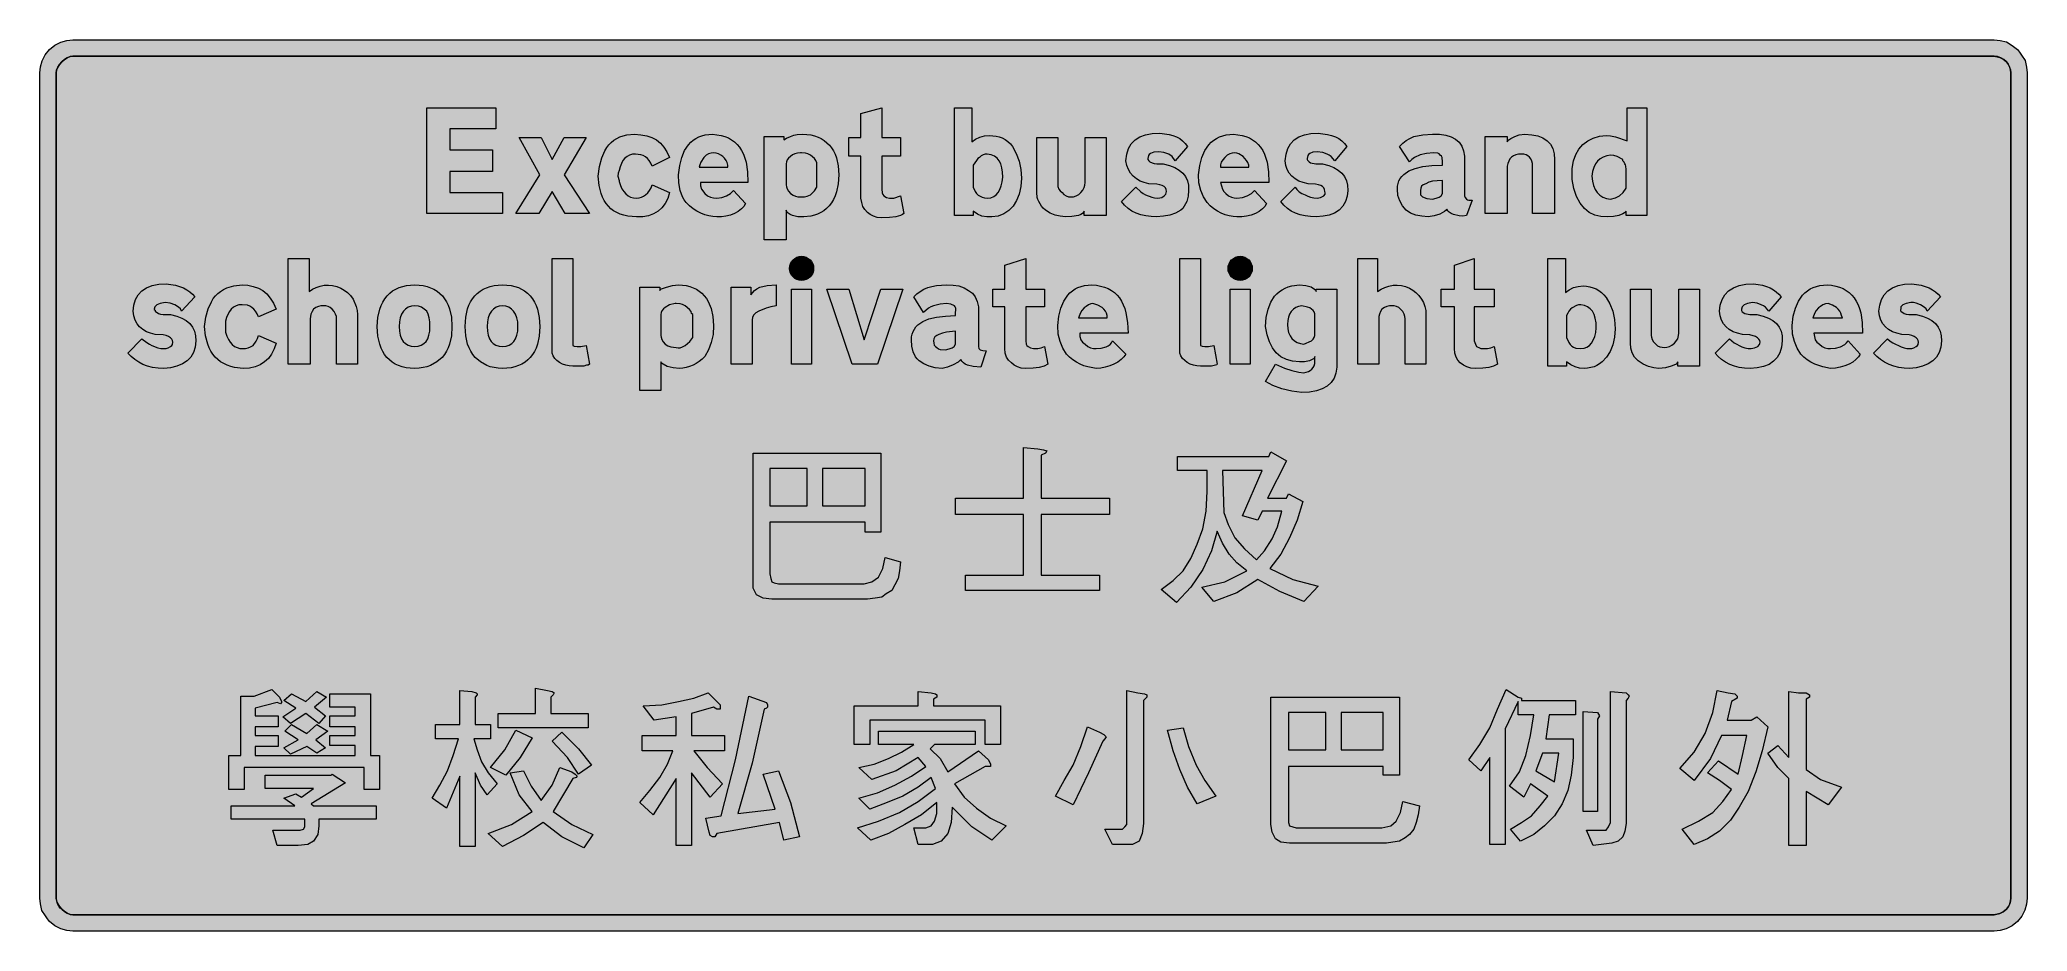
# Model space of a CAD drawing. Header units: metres. Extents: x 13 to 556, y 15 to 259.
import ezdxf

# ---------------------------------------------------------------- set-up
doc = ezdxf.new("R2010")
doc.units = ezdxf.units.M
doc.layers.add('FILL_BLACK_000000', color=7, linetype='Continuous', true_color=0x000000)
doc.layers.add('FILL_WHITE_FFFFFF', color=7, linetype='Continuous', true_color=0xffffff)

msp = doc.modelspace()

# ---------------------------------------------------------------- hatches: boundary and pattern name
at = {"layer": 'FILL_BLACK_000000', "true_color": 0x000000}
h = msp.add_hatch(color=7, dxfattribs=at)
h.dxf.hatch_style = 1
h.paths.add_polyline_path([(548.34, 258.47), (549.99, 258.06), (551.6, 257.12), (552.99, 255.96), (553.61, 255.24), (554.15, 254.46), (555.09, 252.96), (555.5, 251.2), (555.69, 249.66), (555.69, 24.36), (555.52, 22.74), (555.02, 21.1), (554.17, 19.51), (552.99, 18.06), (551.54, 16.88), (549.95, 16.03), (548.31, 15.53), (546.69, 15.36), (22.29, 15.36), (20.67, 15.53), (19.03, 16.03), (17.44, 16.88), (15.99, 18.06), (15.37, 18.78), (14.83, 19.56), (13.89, 21.06), (13.48, 22.82), (13.29, 24.36), (13.29, 249.66), (13.46, 251.28), (13.97, 252.92), (14.81, 254.51), (15.99, 255.96), (17.44, 257.14), (19.03, 257.99), (20.67, 258.49), (22.29, 258.66), (546.69, 258.66), (548.34, 258.47)])
h.paths.add_polyline_path([(20.79, 253.75), (20.01, 253.27), (19.29, 252.66), (18.68, 251.94), (18.2, 251.16), (17.9, 250.38), (17.79, 249.66), (17.79, 24.36), (17.9, 23.64), (18.2, 22.86), (18.68, 22.08), (19.29, 21.36), (20.01, 20.75), (20.79, 20.27), (21.57, 19.97), (22.29, 19.86), (546.69, 19.86), (548.19, 20.16), (549.09, 20.65), (549.99, 21.36), (550.56, 22.08), (550.93, 22.86), (551.13, 23.64), (551.19, 24.36), (551.19, 249.66), (551.13, 250.38), (550.93, 251.16), (550.56, 251.94), (549.99, 252.66), (549.26, 253.27), (548.45, 253.75), (547.59, 254.05), (546.69, 254.16), (22.29, 254.16), (21.57, 254.05), (20.79, 253.75)], flags=16)
h = msp.add_hatch(color=7, dxfattribs=at)
h.dxf.hatch_style = 1
h.paths.add_polyline_path([(125.19, 216.96), (139.59, 216.96), (139.59, 211.26), (118.89, 211.26), (118.89, 240.06), (137.79, 240.06), (137.79, 234.36), (125.19, 234.36), (125.19, 228.66), (136.89, 228.66), (136.89, 222.66), (125.19, 222.66), (125.19, 216.96)])
h = msp.add_hatch(color=7, dxfattribs=at)
h.dxf.hatch_style = 1
h.paths.add_polyline_path([(248.19, 231.96), (248.19, 226.86), (243.09, 226.86), (243.09, 217.86), (243.16, 216.85), (243.34, 216.47), (243.69, 216.06), (244.33, 215.65), (245.19, 215.46), (246.39, 215.46), (248.19, 216.06), (249.09, 211.26), (248.7, 210.95), (248.19, 210.69), (246.88, 210.32), (245.17, 210.12), (243.09, 210.06), (241.85, 210.17), (240.8, 210.47), (239.93, 210.95), (239.19, 211.56), (238.44, 212.3), (237.95, 213.17), (237.63, 214.22), (237.39, 215.46), (237.39, 226.86), (234.09, 226.86), (234.09, 231.96), (237.39, 231.96), (237.39, 238.56), (243.09, 240.06), (243.09, 231.96), (248.19, 231.96)])
h = msp.add_hatch(color=7, dxfattribs=at)
h.dxf.hatch_style = 1
h.paths.add_polyline_path([(270.43, 210.55), (269.17, 211.08), (267.99, 211.86), (267.99, 210.66), (262.89, 210.66), (262.89, 240.06), (267.69, 240.06), (267.69, 230.76), (268.69, 231.55), (269.86, 232.11), (271.15, 232.45), (272.49, 232.56), (274.28, 232.39), (275.14, 232.16), (275.98, 231.85), (276.77, 231.43), (277.51, 230.91), (278.19, 230.29), (278.79, 229.56), (279.8, 227.65), (280.55, 225.55), (281.03, 223.27), (281.19, 220.86), (281.04, 218.6), (280.6, 216.56), (279.89, 214.77), (278.94, 213.25), (277.76, 212.02), (276.38, 211.11), (274.82, 210.55), (273.09, 210.36), (271.74, 210.3), (270.43, 210.55)])
h.paths.add_polyline_path([(273.64, 215.84), (274.33, 216.31), (274.89, 216.96), (275.34, 217.77), (275.69, 218.75), (275.93, 219.88), (276.09, 221.16), (276.03, 222.54), (275.86, 223.75), (275.55, 224.79), (275.11, 225.66), (274.54, 226.36), (273.81, 226.9), (272.93, 227.26), (271.89, 227.46), (271.27, 227.4), (270.73, 227.24), (270.24, 226.95), (269.79, 226.56), (269.34, 226.23), (268.89, 225.73), (267.99, 224.46), (267.99, 218.46), (268.56, 217.23), (268.93, 216.72), (269.38, 216.28), (269.89, 215.93), (270.48, 215.68), (271.14, 215.52), (271.89, 215.46), (272.83, 215.56), (273.64, 215.84)], flags=16)
h = msp.add_hatch(color=7, dxfattribs=at)
h.dxf.hatch_style = 1
h.paths.add_polyline_path([(445.35, 211.12), (444.2, 210.66), (442.77, 210.43), (441.09, 210.36), (439.34, 210.42), (437.69, 210.81), (436.18, 211.56), (434.83, 212.65), (433.66, 214.09), (432.69, 215.89), (431.96, 218.04), (431.49, 220.56), (431.49, 220.86), (431.49, 222.96), (431.49, 223.56), (431.85, 225.57), (432.48, 227.33), (433.35, 228.83), (434.45, 230.08), (435.76, 231.08), (437.27, 231.83), (438.95, 232.32), (440.79, 232.56), (441.98, 232.45), (443.3, 232.15), (446.49, 231.06), (446.49, 240.06), (451.89, 240.06), (451.89, 210.66), (446.19, 210.66), (446.19, 211.86), (445.81, 211.45), (445.35, 211.12)])
h.paths.add_polyline_path([(446.15, 224.12), (446.06, 224.48), (445.89, 224.76), (445.7, 225.21), (445.29, 225.66), (445.29, 225.96), (443.75, 226.79), (442.89, 227.06), (441.99, 227.16), (440.92, 226.98), (439.97, 226.65), (439.14, 226.17), (438.43, 225.55), (437.84, 224.77), (437.39, 223.83), (437.07, 222.73), (436.89, 221.46), (437.06, 220.08), (437.35, 218.87), (437.77, 217.83), (438.31, 216.96), (439.01, 216.26), (439.84, 215.72), (440.84, 215.36), (441.99, 215.16), (443.28, 215.5), (444.43, 216.1), (445.41, 216.97), (446.19, 218.16), (446.19, 223.26), (446.15, 224.12)], flags=16)
h = msp.add_hatch(color=7, dxfattribs=at)
h.dxf.hatch_style = 1
h.paths.add_polyline_path([(162.39, 231.96), (156.39, 221.76), (163.29, 211.26), (156.69, 211.26), (153.09, 217.26), (149.49, 211.26), (143.19, 211.26), (149.79, 221.76), (144.09, 231.96), (150.09, 231.96), (153.09, 225.96), (156.39, 231.96), (162.39, 231.96)])
h = msp.add_hatch(color=7, dxfattribs=at)
h.dxf.hatch_style = 1
h.paths.add_polyline_path([(177.33, 232.75), (178.93, 232.45), (180.36, 231.97), (181.59, 231.36), (182.66, 230.4), (183.61, 229.3), (184.46, 228.03), (185.19, 226.56), (180.39, 224.16), (180.02, 224.99), (179.6, 225.69), (179.12, 226.26), (178.59, 226.71), (178, 227.05), (177.35, 227.28), (175.89, 227.46), (175.03, 227.39), (174.26, 227.18), (173.57, 226.83), (172.96, 226.34), (172.44, 225.7), (172.01, 224.93), (171.66, 224.01), (171.39, 222.96), (171.13, 222.21), (171.09, 221.46), (171.39, 220.26), (171.39, 219.96), (171.76, 218.91), (172.18, 217.99), (172.67, 217.22), (173.23, 216.59), (173.85, 216.09), (174.55, 215.74), (175.33, 215.53), (176.19, 215.46), (176.86, 215.52), (177.5, 215.68), (178.09, 215.97), (178.59, 216.36), (179.21, 216.87), (179.72, 217.48), (180.11, 218.22), (180.39, 219.06), (185.19, 216.96), (184.66, 215.37), (183.95, 213.99), (183.08, 212.82), (182.04, 211.86), (180.83, 211.13), (179.45, 210.63), (177.91, 210.37), (176.19, 210.36), (173.77, 210.54), (172.68, 210.77), (171.68, 211.08), (170.76, 211.48), (169.91, 211.97), (169.15, 212.55), (168.46, 213.21), (167.86, 213.96), (167.32, 214.78), (166.87, 215.7), (166.49, 216.69), (165.94, 218.92), (165.69, 221.46), (166.04, 224.1), (166.65, 226.41), (167.5, 228.36), (168.03, 229.21), (168.61, 229.97), (169.27, 230.65), (169.98, 231.23), (170.76, 231.73), (171.6, 232.13), (172.5, 232.45), (173.47, 232.68), (175.59, 232.86), (177.33, 232.75)])
h = msp.add_hatch(color=7, dxfattribs=at)
h.dxf.hatch_style = 1
h.paths.add_polyline_path([(193.63, 218.76), (193.89, 217.86), (194.79, 216.66), (195.52, 216.09), (196.33, 215.72), (197.19, 215.52), (198.09, 215.46), (199.43, 215.62), (200.68, 216.06), (201.76, 216.73), (202.59, 217.56), (205.89, 213.96), (205.43, 213.19), (204.76, 212.47), (203.9, 211.82), (202.89, 211.26), (201.77, 210.81), (200.57, 210.5), (199.34, 210.34), (198.09, 210.36), (196.97, 210.42), (195.85, 210.59), (194.75, 210.88), (193.67, 211.3), (192.61, 211.84), (191.59, 212.51), (190.62, 213.32), (189.69, 214.26), (189.17, 214.98), (188.73, 215.77), (188.08, 217.56), (187.71, 219.58), (187.59, 221.76), (187.93, 224.3), (188.49, 226.53), (189.29, 228.44), (190.33, 230.01), (190.93, 230.67), (191.6, 231.25), (192.33, 231.74), (193.12, 232.14), (193.97, 232.45), (194.88, 232.68), (196.89, 232.86), (198.09, 232.75), (199.21, 232.55), (200.25, 232.25), (201.22, 231.85), (202.1, 231.36), (202.91, 230.77), (203.63, 230.08), (204.28, 229.3), (204.84, 228.42), (205.32, 227.45), (205.73, 226.38), (206.04, 225.22), (206.43, 222.63), (206.49, 219.66), (193.59, 219.66), (193.63, 218.76)])
h.paths.add_polyline_path([(201.09, 224.46), (200.91, 225.12), (200.61, 225.73), (200.2, 226.3), (199.7, 226.78), (199.14, 227.19), (198.52, 227.5), (197.86, 227.69), (197.19, 227.76), (196.51, 227.7), (195.84, 227.5), (195.17, 227.13), (194.49, 226.56), (193.66, 225.21), (193.39, 224.53), (193.29, 223.86), (201.09, 223.86), (201.09, 224.46)], flags=16)
h = msp.add_hatch(color=7, dxfattribs=at)
h.dxf.hatch_style = 1
h.paths.add_polyline_path([(230.71, 217.11), (230.34, 216.07), (229.87, 215.09), (229.32, 214.19), (228.69, 213.36), (227.99, 212.63), (227.23, 212.01), (226.43, 211.49), (225.58, 211.07), (224.69, 210.76), (223.75, 210.53), (221.79, 210.36), (220.99, 210.3), (220.2, 210.35), (218.71, 210.7), (218.09, 210.98), (217.57, 211.33), (217.2, 211.73), (216.99, 212.16), (216.99, 204.06), (210.99, 204.06), (210.99, 232.26), (216.39, 232.26), (216.39, 231.36), (217.07, 231.81), (218.19, 232.26), (219.09, 232.61), (219.95, 232.78), (221.49, 232.86), (222.64, 232.81), (223.72, 232.67), (224.74, 232.43), (225.69, 232.1), (226.58, 231.68), (227.39, 231.17), (228.13, 230.57), (228.8, 229.9), (229.4, 229.14), (229.92, 228.3), (230.36, 227.39), (230.73, 226.41), (231.22, 224.22), (231.39, 221.76), (231.22, 219.35), (230.71, 217.11)])
h.paths.add_polyline_path([(222.75, 216.01), (223.59, 216.36), (224.21, 216.86), (224.72, 217.41), (225.39, 218.46), (225.39, 218.76), (225.39, 219.36), (225.39, 219.66), (225.39, 223.86), (225.39, 224.16), (225.39, 224.76), (225.39, 225.06), (225.11, 225.68), (224.72, 226.22), (223.59, 227.16), (222.92, 227.51), (222.28, 227.69), (221.19, 227.76), (220.89, 227.76), (220.12, 227.69), (219.39, 227.5), (218.73, 227.21), (218.15, 226.82), (217.67, 226.37), (217.3, 225.86), (217.07, 225.32), (216.99, 224.76), (216.99, 219.06), (217.05, 218.56), (217.25, 217.97), (217.62, 217.33), (218.19, 216.66), (218.87, 216.27), (219.54, 215.98), (220.21, 215.82), (220.89, 215.76), (222.01, 215.83), (222.75, 216.01)], flags=16)
h = msp.add_hatch(color=7, dxfattribs=at)
h.dxf.hatch_style = 1
h.paths.add_polyline_path([(304.29, 231.96), (304.29, 210.66), (298.29, 210.66), (298.29, 211.86), (298.18, 211.59), (297.88, 211.26), (297.4, 210.93), (296.79, 210.66), (294.99, 210.4), (293.19, 210.36), (291.8, 210.47), (290.38, 210.81), (289.01, 211.37), (287.79, 212.16), (287.17, 212.66), (286.67, 213.25), (286.27, 213.89), (285.99, 214.56), (285.64, 215.06), (285.47, 215.65), (285.39, 216.96), (285.39, 231.96), (291.09, 231.96), (291.09, 219.06), (291.13, 218.57), (291.39, 217.86), (291.73, 217.41), (292.29, 216.96), (292.79, 216.39), (293.38, 216.02), (294.02, 215.82), (294.69, 215.76), (295.41, 215.82), (296.15, 216.02), (296.84, 216.39), (297.39, 216.96), (297.96, 217.63), (298.33, 218.31), (298.53, 218.98), (298.59, 219.66), (298.59, 231.96), (304.29, 231.96)])
h = msp.add_hatch(color=7, dxfattribs=at)
h.dxf.hatch_style = 1
h.paths.add_polyline_path([(326.67, 216), (326.3, 214.52), (325.65, 213.21), (325.21, 212.65), (324.69, 212.16), (323.28, 211.37), (321.73, 210.81), (320.01, 210.47), (318.09, 210.36), (316.56, 210.42), (315.11, 210.59), (313.76, 210.9), (312.5, 211.34), (311.34, 211.91), (310.29, 212.64), (309.33, 213.52), (308.49, 214.56), (312.39, 218.46), (313.74, 217.18), (314.42, 216.69), (315.09, 216.36), (316.74, 215.68), (317.54, 215.52), (318.39, 215.46), (319.01, 215.51), (319.51, 215.65), (320.19, 216.06), (320.6, 216.55), (320.74, 216.86), (320.79, 217.26), (320.72, 217.78), (320.5, 218.22), (320.14, 218.58), (319.63, 218.87), (318.96, 219.09), (318.13, 219.24), (315.99, 219.36), (314.71, 219.66), (313.57, 220.09), (312.57, 220.67), (311.71, 221.39), (311, 222.24), (310.42, 223.24), (309.99, 224.38), (309.69, 225.66), (309.93, 227.45), (310.43, 228.98), (311.18, 230.27), (312.2, 231.32), (313.49, 232.13), (315.05, 232.71), (316.88, 233.05), (318.99, 233.16), (321.47, 232.81), (322.55, 232.52), (323.53, 232.15), (324.41, 231.67), (325.19, 231.09), (325.88, 230.39), (326.49, 229.56), (323.19, 225.66), (322.29, 226.79), (321.39, 227.46), (320.04, 227.87), (318.69, 228.06), (317.34, 227.95), (316.4, 227.61), (316.09, 227.36), (315.86, 227.05), (315.69, 226.26), (315.69, 225.96), (315.99, 225.66), (316.05, 225.48), (316.22, 225.36), (316.89, 225.06), (317.44, 224.89), (318.16, 224.8), (319.89, 224.76), (321.58, 224.35), (323.04, 223.8), (324.26, 223.11), (325.25, 222.28), (326, 221.31), (326.51, 220.2), (326.78, 218.95), (326.79, 217.56), (326.67, 216)])
h = msp.add_hatch(color=7, dxfattribs=at)
h.dxf.hatch_style = 1
h.paths.add_polyline_path([(336.09, 217.86), (336.43, 217.26), (336.99, 216.66), (337.71, 216.09), (338.49, 215.72), (339.27, 215.52), (339.99, 215.46), (341.5, 215.62), (342.84, 216.06), (343.96, 216.73), (344.79, 217.56), (348.09, 213.96), (347.63, 213.19), (346.95, 212.47), (346.08, 211.82), (345.05, 211.26), (343.9, 210.81), (342.65, 210.5), (341.33, 210.34), (339.99, 210.36), (338.95, 210.42), (337.88, 210.59), (336.79, 210.88), (335.71, 211.3), (334.66, 211.84), (333.66, 212.51), (332.73, 213.32), (331.89, 214.26), (330.88, 215.77), (330.13, 217.56), (329.65, 219.58), (329.49, 221.76), (329.84, 224.3), (330.44, 226.53), (331.29, 228.44), (332.38, 230.01), (333.01, 230.67), (333.71, 231.25), (334.46, 231.74), (335.27, 232.14), (336.14, 232.45), (337.07, 232.68), (339.09, 232.86), (340.29, 232.75), (341.41, 232.55), (342.45, 232.25), (343.42, 231.85), (344.3, 231.36), (345.11, 230.77), (345.83, 230.08), (346.48, 229.3), (347.04, 228.42), (347.52, 227.45), (347.93, 226.38), (348.24, 225.22), (348.63, 222.63), (348.69, 219.66), (335.49, 219.66), (336.09, 217.86)])
h.paths.add_polyline_path([(343.29, 224.46), (343.01, 225.12), (342.64, 225.73), (341.68, 226.78), (340.55, 227.5), (339.96, 227.69), (339.39, 227.76), (338.72, 227.7), (338.04, 227.5), (337.37, 227.13), (336.69, 226.56), (336.12, 225.89), (335.75, 225.21), (335.55, 224.53), (335.49, 223.86), (343.29, 223.86), (343.29, 224.46)], flags=16)
h = msp.add_hatch(color=7, dxfattribs=at)
h.dxf.hatch_style = 1
h.paths.add_polyline_path([(370.13, 216), (369.65, 214.52), (368.9, 213.21), (367.89, 212.16), (366.65, 211.37), (365.19, 210.81), (363.5, 210.47), (361.59, 210.36), (360.06, 210.42), (358.61, 210.59), (357.26, 210.9), (356, 211.34), (354.84, 211.91), (353.79, 212.64), (352.83, 213.52), (351.99, 214.56), (355.89, 218.46), (356.4, 217.79), (357.01, 217.18), (357.75, 216.69), (358.59, 216.36), (359.32, 215.97), (360.13, 215.68), (360.99, 215.52), (361.89, 215.46), (362.79, 215.65), (363.69, 216.06), (364.06, 216.55), (364.11, 216.86), (363.99, 217.26), (363.92, 217.78), (363.71, 218.22), (363.36, 218.58), (362.86, 218.87), (362.23, 219.09), (361.46, 219.24), (359.49, 219.36), (358.11, 219.66), (356.9, 220.09), (355.86, 220.67), (354.99, 221.39), (354.29, 222.24), (353.75, 223.24), (353.39, 224.38), (353.19, 225.66), (353.43, 227.45), (353.92, 228.98), (354.67, 230.27), (355.66, 231.32), (356.92, 232.13), (358.42, 232.71), (360.18, 233.05), (362.19, 233.16), (364.72, 232.81), (365.84, 232.52), (366.88, 232.15), (367.81, 231.67), (368.64, 231.09), (369.37, 230.39), (369.99, 229.56), (366.69, 225.66), (365.75, 226.79), (365.21, 227.18), (364.59, 227.46), (363.46, 227.87), (361.89, 228.06), (360.71, 227.95), (359.87, 227.61), (359.57, 227.36), (359.36, 227.05), (359.19, 226.26), (359.19, 225.96), (359.23, 225.81), (359.49, 225.66), (359.54, 225.48), (359.68, 225.36), (360.09, 225.06), (361.52, 224.8), (363.39, 224.76), (365.06, 224.35), (366.49, 223.8), (367.68, 223.11), (368.64, 222.28), (369.37, 221.31), (369.89, 220.2), (370.19, 218.95), (370.29, 217.56), (370.13, 216)])
h = msp.add_hatch(color=7, dxfattribs=at)
h.dxf.hatch_style = 1
h.paths.add_polyline_path([(396.01, 226.48), (395.84, 226.88), (395.49, 227.16), (395.21, 227.51), (394.81, 227.69), (393.69, 227.76), (391.77, 227.64), (390.05, 227.24), (388.5, 226.49), (387.78, 225.98), (387.09, 225.36), (384.39, 229.56), (385.29, 230.4), (386.23, 231.13), (387.22, 231.75), (388.29, 232.26), (390.73, 232.67), (393.39, 232.86), (395.3, 232.86), (396.99, 232.64), (398.44, 232.2), (399.65, 231.55), (400.63, 230.68), (401.36, 229.61), (401.85, 228.34), (402.09, 226.86), (402.09, 216.06), (402.28, 215.61), (402.69, 215.16), (402.97, 214.99), (403.33, 214.9), (404.19, 214.86), (402.69, 210.66), (401.62, 210.54), (400.66, 210.58), (399.09, 210.96), (398.47, 211.24), (397.97, 211.6), (397.57, 212.01), (397.29, 212.46), (397.07, 212.11), (396.66, 211.75), (395.42, 211.07), (393.83, 210.56), (392.19, 210.36), (390.45, 210.47), (388.85, 210.81), (387.42, 211.37), (386.19, 212.16), (385.18, 213.35), (384.43, 214.67), (383.95, 216.17), (383.79, 217.86), (383.84, 218.68), (383.99, 219.44), (384.23, 220.14), (384.57, 220.79), (385.01, 221.38), (385.55, 221.93), (386.9, 222.85), (388.64, 223.56), (390.75, 224.06), (393.24, 224.36), (396.09, 224.46), (396.09, 225.36), (396.01, 226.48)])
h.paths.add_polyline_path([(390.69, 215.76), (391.81, 215.35), (393.39, 215.16), (394.4, 215.39), (395.19, 215.68), (395.75, 216.09), (396.09, 216.66), (396.09, 220.26), (394.63, 220.2), (393.39, 220.04), (392.38, 219.75), (391.59, 219.36), (390.85, 219.08), (390.39, 218.69), (390.16, 218.18), (390.09, 217.56), (390.09, 216.36), (390.69, 215.76)], flags=16)
h = msp.add_hatch(color=7, dxfattribs=at)
h.dxf.hatch_style = 1
h.paths.add_polyline_path([(420.69, 211.26), (420.69, 223.26), (420.69, 223.56), (420.69, 223.86), (420.69, 224.16), (420.63, 224.9), (420.47, 225.56), (420.22, 226.13), (419.87, 226.6), (419.43, 226.97), (418.92, 227.24), (418.34, 227.4), (417.69, 227.46), (416.85, 227.4), (416.11, 227.24), (415.48, 226.97), (414.95, 226.6), (414.52, 226.13), (414.19, 225.56), (413.95, 224.9), (413.79, 224.16), (413.79, 223.86), (413.79, 211.26), (407.79, 211.26), (407.79, 232.26), (413.79, 232.26), (413.79, 230.76), (414.24, 231.33), (414.73, 231.73), (415.89, 232.26), (417.01, 232.67), (418.59, 232.86), (420.49, 232.75), (422.13, 232.41), (423.53, 231.86), (424.67, 231.1), (425.55, 230.12), (426.18, 228.94), (426.56, 227.55), (426.69, 225.96), (426.69, 225.66), (426.69, 225.36), (426.69, 211.26), (420.69, 211.26)])
h = msp.add_hatch(color=7, dxfattribs=at)
h.dxf.hatch_style = 1
h.paths.add_polyline_path([(87.73, 190.58), (88.74, 191.07), (89.81, 191.43), (90.92, 191.65), (92.05, 191.71), (93.2, 191.61), (94.35, 191.33), (95.49, 190.86), (96.39, 190.35), (97.25, 189.7), (98.06, 188.88), (98.79, 187.86), (99.61, 185.87), (99.89, 184.78), (99.99, 183.66), (99.99, 170.16), (94.29, 170.16), (94.29, 182.46), (94.23, 183.13), (94.03, 183.81), (93.66, 184.48), (93.09, 185.16), (92.59, 185.55), (92, 185.83), (91.36, 186), (90.69, 186.06), (90.01, 186), (89.34, 185.83), (88.66, 185.55), (87.99, 185.16), (87.6, 184.48), (87.31, 183.81), (87.15, 183.13), (87.09, 182.46), (87.09, 170.16), (81.09, 170.16), (81.09, 198.96), (86.79, 198.96), (86.79, 189.96), (87.73, 190.58)])
h = msp.add_hatch(color=7, dxfattribs=at)
h.dxf.hatch_style = 1
h.paths.add_polyline_path([(158.79, 176.46), (158.79, 176.16), (158.79, 175.56), (158.79, 175.26), (159.18, 175.05), (159.91, 174.92), (160.98, 174.96), (162.39, 175.26), (163.29, 170.16), (162.99, 169.86), (162.5, 169.82), (161.79, 169.56), (158.79, 169.56), (157.79, 169.63), (156.84, 169.83), (155.96, 170.15), (155.15, 170.57), (154.45, 171.1), (153.85, 171.71), (153.4, 172.4), (153.09, 173.16), (153.09, 174.06), (153.09, 174.36), (153.09, 174.66), (153.09, 198.96), (158.79, 198.96), (158.79, 176.46)])
h = msp.add_hatch(color=7, dxfattribs=at)
h.dxf.hatch_style = 1
h.paths.add_polyline_path([(224.42, 195.6), (224.23, 194.98), (223.92, 194.42), (223.52, 193.93), (223.03, 193.53), (222.46, 193.22), (221.85, 193.03), (221.19, 192.96), (220.53, 193.03), (219.92, 193.22), (219.35, 193.53), (218.87, 193.93), (218.46, 194.42), (218.15, 194.98), (217.96, 195.6), (217.89, 196.26), (217.96, 196.92), (218.15, 197.53), (218.46, 198.1), (218.87, 198.58), (219.35, 198.99), (219.91, 199.3), (220.53, 199.49), (221.19, 199.56), (221.85, 199.49), (222.46, 199.3), (223.03, 198.99), (223.52, 198.58), (223.92, 198.1), (224.23, 197.53), (224.42, 196.92), (224.49, 196.26), (224.42, 195.6)])
h = msp.add_hatch(color=7, dxfattribs=at)
h.dxf.hatch_style = 1
h.paths.add_polyline_path([(287.49, 190.56), (287.49, 185.76), (282.39, 185.76), (282.39, 176.46), (282.46, 175.6), (282.64, 175.24), (282.99, 174.96), (283.63, 174.55), (284.49, 174.36), (285.69, 174.36), (286.59, 174.55), (287.49, 174.96), (288.39, 170.16), (287.37, 169.59), (286.06, 169.22), (284.42, 169.02), (282.39, 168.96), (281.15, 169.07), (280.1, 169.37), (279.23, 169.85), (278.49, 170.46), (277.7, 171.2), (277.14, 172.07), (276.8, 173.12), (276.69, 174.36), (276.69, 185.76), (273.39, 185.76), (273.39, 190.56), (276.69, 190.56), (276.69, 197.16), (282.39, 198.96), (282.39, 190.56), (287.49, 190.56)])
h = msp.add_hatch(color=7, dxfattribs=at)
h.dxf.hatch_style = 1
h.paths.add_polyline_path([(330.09, 176.46), (330.09, 176.16), (330.09, 175.56), (330.09, 175.26), (330.48, 175.05), (331.22, 174.92), (332.28, 174.96), (333.69, 175.26), (334.59, 170.16), (334.48, 169.98), (334.18, 169.86), (333.09, 169.56), (330.09, 169.56), (329.09, 169.63), (328.14, 169.83), (327.26, 170.15), (326.45, 170.57), (325.75, 171.1), (325.15, 171.71), (324.7, 172.4), (324.39, 173.16), (324.39, 174.06), (324.39, 174.36), (324.39, 174.66), (324.39, 198.96), (330.09, 198.96), (330.09, 176.46)])
h = msp.add_hatch(color=7, dxfattribs=at)
h.dxf.hatch_style = 1
h.paths.add_polyline_path([(344.12, 195.6), (343.93, 194.98), (343.62, 194.42), (343.22, 193.93), (342.73, 193.53), (342.17, 193.22), (341.55, 193.03), (340.89, 192.96), (340.23, 193.03), (339.62, 193.22), (339.05, 193.53), (338.57, 193.93), (338.16, 194.42), (337.85, 194.98), (337.66, 195.6), (337.59, 196.26), (337.66, 196.92), (337.85, 197.53), (338.16, 198.1), (338.57, 198.58), (339.05, 198.99), (339.62, 199.3), (340.23, 199.49), (340.89, 199.56), (341.55, 199.49), (342.17, 199.3), (342.73, 198.99), (343.22, 198.58), (343.62, 198.1), (343.93, 197.53), (344.12, 196.92), (344.19, 196.26), (344.12, 195.6)])
h = msp.add_hatch(color=7, dxfattribs=at)
h.dxf.hatch_style = 1
h.paths.add_polyline_path([(379.34, 190.58), (380.38, 191.07), (381.49, 191.43), (382.63, 191.65), (383.78, 191.71), (384.93, 191.61), (386.04, 191.33), (387.09, 190.86), (387.99, 190.35), (388.85, 189.7), (389.66, 188.88), (390.39, 187.86), (390.96, 186.91), (391.33, 185.87), (391.53, 184.78), (391.59, 183.66), (391.59, 170.16), (385.89, 170.16), (385.89, 182.46), (385.83, 183.13), (385.63, 183.81), (385.26, 184.48), (384.69, 185.16), (384.19, 185.55), (383.6, 185.83), (382.96, 186), (382.29, 186.06), (381.61, 186), (380.94, 185.83), (380.27, 185.55), (379.59, 185.16), (379.2, 184.48), (378.91, 183.81), (378.75, 183.13), (378.69, 182.46), (378.69, 170.16), (372.99, 170.16), (372.99, 198.96), (378.39, 198.96), (378.39, 189.96), (379.34, 190.58)])
h = msp.add_hatch(color=7, dxfattribs=at)
h.dxf.hatch_style = 1
h.paths.add_polyline_path([(410.19, 190.56), (410.19, 185.76), (404.79, 185.76), (404.79, 176.46), (405.09, 175.6), (405.39, 174.96), (406.18, 174.55), (406.61, 174.41), (407.19, 174.36), (408.39, 174.36), (409.29, 174.55), (410.19, 174.96), (411.09, 170.16), (410.07, 169.59), (408.77, 169.22), (407.12, 169.02), (405.09, 168.96), (403.84, 169.07), (402.76, 169.37), (401.8, 169.85), (400.89, 170.46), (400.28, 171.2), (399.8, 172.07), (399.5, 173.12), (399.39, 174.36), (399.39, 185.76), (395.79, 185.76), (395.79, 190.56), (399.39, 190.56), (399.39, 197.16), (404.79, 198.96), (404.79, 190.56), (410.19, 190.56)])
h = msp.add_hatch(color=7, dxfattribs=at)
h.dxf.hatch_style = 1
h.paths.add_polyline_path([(432.28, 169.41), (431.12, 169.97), (429.99, 170.76), (429.99, 169.56), (424.89, 169.56), (424.89, 198.96), (429.69, 198.96), (429.69, 189.66), (430.69, 190.45), (431.86, 191.01), (433.15, 191.35), (434.49, 191.46), (435.43, 191.41), (436.33, 191.25), (437.19, 191), (438, 190.64), (438.77, 190.2), (439.48, 189.66), (440.15, 189.03), (440.75, 188.31), (441.78, 186.63), (442.55, 184.63), (443.03, 182.33), (443.19, 179.76), (443.04, 177.49), (442.59, 175.41), (441.88, 173.57), (440.9, 172), (439.69, 170.72), (439, 170.2), (438.25, 169.76), (437.46, 169.42), (436.62, 169.17), (435.72, 169.01), (434.79, 168.96), (433.49, 169.07), (432.28, 169.41)])
h.paths.add_polyline_path([(435.52, 174.74), (436.19, 175.21), (436.78, 175.86), (437.26, 176.67), (437.64, 177.65), (437.92, 178.78), (438.09, 180.06), (438.02, 181.44), (437.81, 182.65), (437.47, 183.69), (437, 184.56), (436.41, 185.26), (435.69, 185.8), (434.85, 186.16), (433.89, 186.36), (433.26, 186.3), (432.69, 186.13), (431.49, 185.46), (431.04, 185.13), (430.63, 184.63), (430.27, 184.03), (429.99, 183.36), (429.99, 177.36), (430.56, 176.01), (430.93, 175.49), (431.38, 175.07), (431.89, 174.76), (432.48, 174.53), (433.89, 174.36), (434.75, 174.46), (435.52, 174.74)], flags=16)
h = msp.add_hatch(color=7, dxfattribs=at)
h.dxf.hatch_style = 1
h.paths.add_polyline_path([(55.73, 174.77), (55.25, 173.31), (54.5, 172.07), (53.49, 171.06), (52.21, 170.23), (50.68, 169.56), (48.98, 169.12), (47.19, 168.96), (45.57, 169.03), (44.08, 169.24), (42.71, 169.58), (41.45, 170.05), (40.29, 170.64), (39.22, 171.36), (38.22, 172.2), (37.29, 173.16), (41.19, 177.06), (42.54, 176.05), (43.21, 175.58), (43.89, 175.26), (45.54, 174.58), (46.34, 174.42), (47.19, 174.36), (47.81, 174.41), (48.31, 174.55), (48.99, 174.96), (49.34, 175.19), (49.51, 175.45), (49.59, 176.16), (49.52, 176.59), (49.3, 176.99), (48.94, 177.35), (48.43, 177.66), (47.76, 177.91), (46.93, 178.1), (44.79, 178.26), (43.51, 178.56), (42.38, 178.99), (41.39, 179.57), (40.55, 180.28), (39.87, 181.14), (39.35, 182.14), (38.99, 183.28), (38.79, 184.56), (38.94, 186.26), (39.39, 187.76), (40.13, 189.04), (41.15, 190.11), (42.44, 190.95), (43.98, 191.56), (45.77, 191.93), (47.79, 192.06), (50.32, 191.67), (51.44, 191.34), (52.48, 190.93), (53.41, 190.44), (54.24, 189.87), (54.97, 189.21), (55.59, 188.46), (51.99, 184.56), (51.67, 185.18), (51.2, 185.68), (50.19, 186.36), (48.84, 186.77), (47.49, 186.96), (46.14, 186.68), (45.2, 186.28), (44.66, 185.78), (44.49, 185.16), (44.53, 185.01), (44.79, 184.86), (44.79, 184.56), (45.69, 183.96), (46.25, 183.79), (47, 183.7), (48.99, 183.66), (50.66, 183.25), (52.09, 182.7), (53.28, 182.01), (54.24, 181.18), (54.97, 180.21), (55.49, 179.1), (55.79, 177.85), (55.89, 176.46), (55.73, 174.77)])
h = msp.add_hatch(color=7, dxfattribs=at)
h.dxf.hatch_style = 1
h.paths.add_polyline_path([(70.06, 191.65), (71.57, 191.35), (72.96, 190.87), (74.19, 190.26), (75.26, 189.29), (76.21, 188.16), (77.06, 186.8), (77.79, 185.16), (72.99, 183.06), (72.62, 183.89), (72.2, 184.59), (71.72, 185.16), (71.19, 185.61), (70.6, 185.95), (69.95, 186.18), (68.49, 186.36), (67.63, 186.28), (66.86, 186.04), (66.17, 185.65), (65.56, 185.12), (65.04, 184.47), (64.61, 183.7), (64.26, 182.83), (63.99, 181.86), (63.99, 180.36), (63.99, 179.16), (63.99, 178.86), (64.36, 177.81), (64.78, 176.89), (65.27, 176.12), (65.83, 175.48), (66.45, 174.99), (67.15, 174.64), (67.93, 174.43), (68.79, 174.36), (69.46, 174.42), (70.14, 174.58), (70.81, 174.87), (71.49, 175.26), (72.35, 176.38), (72.71, 177.12), (72.99, 177.96), (77.79, 175.86), (77.26, 174.27), (76.55, 172.88), (75.68, 171.7), (74.64, 170.72), (73.43, 169.96), (72.05, 169.41), (70.51, 169.07), (68.79, 168.96), (66.46, 169.24), (65.4, 169.51), (64.41, 169.86), (63.49, 170.29), (62.65, 170.8), (61.88, 171.4), (61.18, 172.07), (60.55, 172.83), (60, 173.67), (59.53, 174.59), (59.13, 175.58), (58.56, 177.82), (58.29, 180.36), (58.64, 182.99), (59.25, 185.26), (60.12, 187.18), (60.65, 188.01), (61.25, 188.76), (61.92, 189.42), (62.65, 190), (63.45, 190.49), (64.32, 190.91), (66.27, 191.49), (68.49, 191.76), (70.06, 191.65)])
h = msp.add_hatch(color=7, dxfattribs=at)
h.dxf.hatch_style = 1
h.paths.add_polyline_path([(125.11, 175.6), (124.74, 174.59), (124.27, 173.65), (123.72, 172.78), (123.09, 171.96), (121.62, 170.73), (119.9, 169.78), (118.94, 169.43), (117.9, 169.18), (116.79, 169.02), (115.59, 168.96), (114.39, 169.01), (113.26, 169.15), (112.2, 169.4), (111.21, 169.73), (110.3, 170.15), (109.46, 170.67), (108.7, 171.27), (108.01, 171.96), (107.41, 172.73), (106.88, 173.59), (106.43, 174.53), (106.06, 175.54), (105.56, 177.8), (105.39, 180.36), (105.56, 182.9), (106.06, 185.12), (106.44, 186.13), (106.91, 187.07), (107.46, 187.94), (108.09, 188.76), (108.81, 189.49), (109.6, 190.11), (110.46, 190.63), (111.39, 191.05), (112.37, 191.36), (113.41, 191.59), (115.59, 191.76), (116.79, 191.71), (117.92, 191.57), (118.98, 191.32), (119.97, 190.99), (120.88, 190.57), (121.72, 190.05), (122.48, 189.45), (123.17, 188.76), (123.77, 187.99), (124.3, 187.13), (124.75, 186.19), (125.12, 185.18), (125.62, 182.92), (125.79, 180.36), (125.62, 177.82), (125.11, 175.6)])
h.paths.add_polyline_path([(119.56, 182.8), (119.28, 183.78), (118.89, 184.56), (118.21, 185.17), (117.46, 185.65), (116.61, 185.95), (115.59, 186.06), (114.7, 185.95), (113.86, 185.65), (113.14, 185.17), (112.59, 184.56), (112.02, 183.78), (111.65, 182.8), (111.45, 181.65), (111.39, 180.36), (111.46, 179.09), (111.67, 178), (112.01, 177.07), (112.48, 176.31), (113.07, 175.72), (113.79, 175.3), (114.63, 175.04), (115.59, 174.96), (116.55, 175.04), (117.39, 175.3), (118.11, 175.72), (118.7, 176.31), (119.17, 177.07), (119.51, 178), (119.72, 179.09), (119.79, 180.36), (119.73, 181.65), (119.56, 182.8)], flags=16)
h = msp.add_hatch(color=7, dxfattribs=at)
h.dxf.hatch_style = 1
h.paths.add_polyline_path([(149.12, 175.54), (148.75, 174.53), (148.3, 173.59), (147.77, 172.73), (147.17, 171.96), (146.48, 171.27), (145.72, 170.67), (144.88, 170.15), (143.97, 169.73), (142.98, 169.4), (141.92, 169.15), (140.79, 169.01), (139.59, 168.96), (138.39, 169.02), (137.28, 169.18), (136.24, 169.43), (135.28, 169.78), (133.56, 170.73), (132.09, 171.96), (131.46, 172.78), (130.91, 173.65), (130.44, 174.59), (130.06, 175.6), (129.56, 177.82), (129.39, 180.36), (129.56, 182.92), (130.06, 185.18), (130.43, 186.19), (130.88, 187.13), (131.41, 187.99), (132.01, 188.76), (132.7, 189.45), (133.46, 190.05), (134.3, 190.57), (135.21, 190.99), (136.2, 191.32), (137.26, 191.57), (138.39, 191.71), (139.59, 191.76), (141.9, 191.59), (142.94, 191.36), (143.9, 191.05), (144.8, 190.63), (145.62, 190.11), (146.39, 189.49), (147.09, 188.76), (147.72, 187.94), (148.27, 187.07), (148.74, 186.13), (149.11, 185.12), (149.62, 182.9), (149.79, 180.36), (149.62, 177.8), (149.12, 175.54)])
h.paths.add_polyline_path([(143.53, 182.8), (143.16, 183.78), (142.59, 184.56), (142.04, 185.17), (141.32, 185.65), (140.48, 185.95), (139.59, 186.06), (138.7, 185.95), (137.87, 185.65), (137.14, 185.17), (136.59, 184.56), (136.02, 183.78), (135.65, 182.8), (135.45, 181.65), (135.39, 180.36), (135.46, 179.09), (135.67, 178), (136.01, 177.07), (136.48, 176.31), (137.07, 175.72), (137.79, 175.3), (138.63, 175.04), (139.59, 174.96), (140.55, 175.04), (141.39, 175.3), (142.11, 175.72), (142.7, 176.31), (143.17, 177.07), (143.51, 178), (143.72, 179.09), (143.79, 180.36), (143.73, 181.65), (143.53, 182.8)], flags=16)
h = msp.add_hatch(color=7, dxfattribs=at)
h.dxf.hatch_style = 1
h.paths.add_polyline_path([(196.55, 176.01), (195.8, 173.99), (194.79, 172.26), (194.08, 171.52), (193.29, 170.86), (192.45, 170.29), (191.57, 169.82), (190.65, 169.45), (189.73, 169.18), (188.8, 169.02), (187.89, 168.96), (186.12, 169.11), (184.55, 169.52), (183.38, 170.1), (183, 170.42), (182.79, 170.76), (182.79, 162.96), (177.09, 162.96), (177.09, 191.16), (182.49, 191.16), (182.49, 190.26), (182.6, 190.48), (182.94, 190.71), (184.29, 191.16), (185.94, 191.57), (187.59, 191.76), (188.69, 191.71), (189.73, 191.57), (190.7, 191.33), (191.62, 191), (192.48, 190.58), (193.26, 190.07), (193.99, 189.47), (194.64, 188.8), (195.22, 188.04), (195.73, 187.2), (196.53, 185.31), (197.02, 183.12), (197.19, 180.66), (197.03, 178.25), (196.55, 176.01)])
h.paths.add_polyline_path([(188.08, 174.62), (188.72, 174.87), (189.39, 175.26), (190.66, 176.31), (191.49, 177.36), (191.49, 177.66), (191.49, 178.26), (191.49, 178.56), (191.49, 182.76), (191.49, 183.06), (191.49, 183.66), (191.19, 183.96), (191.04, 184.46), (190.63, 185.01), (189.39, 186.06), (188.72, 186.41), (188.08, 186.58), (186.99, 186.66), (186.69, 186.66), (185.19, 186.28), (183.95, 185.61), (183.47, 185.19), (183.1, 184.72), (182.87, 184.21), (182.79, 183.66), (182.79, 177.96), (182.85, 177.46), (183.05, 176.87), (183.42, 176.23), (183.99, 175.56), (184.71, 175.17), (185.49, 174.88), (186.27, 174.72), (186.99, 174.66), (187.49, 174.54), (188.08, 174.62)], flags=16)
h = msp.add_hatch(color=7, dxfattribs=at)
h.dxf.hatch_style = 1
h.paths.add_polyline_path([(201.99, 191.16), (207.39, 191.16), (207.39, 189.06), (208.36, 190.22), (208.99, 190.71), (209.79, 191.16), (211.81, 191.57), (214.29, 191.76), (214.29, 186.06), (212.82, 185.78), (211.55, 185.42), (209.49, 184.56), (208.7, 184.1), (208.14, 183.58), (207.8, 182.96), (207.69, 182.16), (207.69, 170.16), (201.99, 170.16), (201.99, 191.16)])
h = msp.add_hatch(color=7, dxfattribs=at)
h.dxf.hatch_style = 1
h.paths.add_polyline_path([(218.49, 170.16), (218.49, 190.56), (223.89, 190.56), (223.89, 170.16), (218.49, 170.16)])
h = msp.add_hatch(color=7, dxfattribs=at)
h.dxf.hatch_style = 1
h.paths.add_polyline_path([(228.09, 190.56), (234.09, 190.56), (238.29, 176.76), (242.79, 190.56), (248.79, 190.56), (241.89, 170.16), (238.29, 170.16), (234.99, 170.16), (228.09, 190.56)])
h = msp.add_hatch(color=7, dxfattribs=at)
h.dxf.hatch_style = 1
h.paths.add_polyline_path([(268.06, 169.45), (266.49, 169.86), (265.87, 170.14), (265.36, 170.5), (264.97, 170.91), (264.69, 171.36), (263.89, 170.65), (262.59, 169.93), (261.06, 169.33), (259.59, 168.96), (257.68, 169.12), (255.99, 169.56), (254.53, 170.23), (253.29, 171.06), (252.77, 171.55), (252.33, 172.12), (251.68, 173.46), (251.31, 175.03), (251.19, 176.76), (251.24, 177.58), (251.39, 178.34), (251.63, 179.04), (251.97, 179.69), (252.4, 180.28), (252.93, 180.83), (254.26, 181.75), (255.97, 182.46), (258.02, 182.96), (260.43, 183.26), (263.19, 183.36), (263.19, 184.26), (263.31, 184.88), (263.27, 185.38), (263.11, 185.78), (262.89, 186.06), (261.95, 186.47), (260.79, 186.66), (258.99, 186.47), (257.19, 186.06), (256.51, 185.78), (255.84, 185.38), (254.49, 184.26), (251.79, 188.46), (252.62, 189.29), (253.53, 189.99), (254.53, 190.56), (255.61, 191.01), (256.78, 191.35), (258.03, 191.58), (260.79, 191.76), (262.53, 191.69), (264.13, 191.46), (265.56, 191), (266.79, 190.26), (267.8, 189.47), (268.59, 188.46), (269.15, 187.22), (269.49, 185.76), (269.49, 174.96), (269.61, 174.39), (269.98, 174.02), (270.63, 173.82), (271.59, 173.76), (270.09, 169.26), (268.06, 169.45)])
h.paths.add_polyline_path([(257.41, 175.33), (257.7, 174.94), (258.09, 174.66), (258.55, 174.31), (259.06, 174.14), (260.49, 174.06), (261.5, 174.29), (262.29, 174.58), (262.85, 174.99), (263.19, 175.56), (263.19, 179.16), (260.71, 178.82), (259.65, 178.61), (258.69, 178.26), (258.08, 177.98), (257.6, 177.58), (257.3, 177.08), (257.19, 176.46), (257.25, 175.84), (257.41, 175.33)], flags=16)
h = msp.add_hatch(color=7, dxfattribs=at)
h.dxf.hatch_style = 1
h.paths.add_polyline_path([(297.13, 177.66), (297.39, 176.76), (297.88, 176.16), (298.59, 175.56), (299.31, 174.99), (300.09, 174.62), (300.87, 174.42), (301.59, 174.36), (302.97, 174.48), (304.29, 174.85), (304.88, 175.14), (305.39, 175.5), (305.8, 175.94), (306.09, 176.46), (309.69, 172.86), (309.13, 172.09), (308.38, 171.36), (307.47, 170.7), (306.43, 170.12), (305.29, 169.64), (304.08, 169.27), (302.84, 169.04), (301.59, 168.96), (299.35, 169.36), (298.26, 169.69), (297.2, 170.12), (296.18, 170.65), (295.22, 171.28), (294.32, 172.02), (293.49, 172.86), (292.48, 174.5), (291.73, 176.31), (291.25, 178.34), (291.09, 180.66), (291.43, 183.2), (291.99, 185.43), (292.79, 187.34), (293.83, 188.91), (294.43, 189.57), (295.1, 190.15), (295.83, 190.64), (296.62, 191.04), (297.47, 191.35), (298.38, 191.58), (300.39, 191.76), (301.64, 191.65), (302.8, 191.45), (303.87, 191.15), (304.85, 190.75), (305.74, 190.26), (306.55, 189.67), (307.28, 188.98), (307.93, 188.2), (308.49, 187.32), (308.98, 186.35), (309.38, 185.28), (309.71, 184.12), (310.15, 181.53), (310.29, 178.56), (297.09, 178.56), (297.13, 177.66)])
h.paths.add_polyline_path([(304.59, 183.36), (304.41, 184.01), (304.11, 184.59), (303.7, 185.12), (303.2, 185.57), (302.02, 186.27), (300.69, 186.66), (300.15, 186.56), (299.49, 186.28), (298.83, 185.9), (298.29, 185.46), (297.72, 184.79), (297.31, 184.11), (296.79, 182.76), (304.59, 182.76), (304.59, 183.36)], flags=16)
h = msp.add_hatch(color=7, dxfattribs=at)
h.dxf.hatch_style = 1
h.paths.add_polyline_path([(338.19, 170.16), (338.19, 190.56), (343.59, 190.56), (343.59, 170.16), (338.19, 170.16)])
h = msp.add_hatch(color=7, dxfattribs=at)
h.dxf.hatch_style = 1
h.paths.add_polyline_path([(366.51, 166.28), (365.7, 165.1), (364.63, 164.12), (363.29, 163.36), (361.68, 162.81), (359.81, 162.47), (357.69, 162.36), (354.96, 162.74), (352.29, 163.41), (349.84, 164.3), (347.79, 165.36), (350.49, 170.16), (352.96, 169.03), (354.99, 168.36), (356.86, 167.95), (358.29, 167.76), (359.52, 168.11), (360.03, 168.38), (360.47, 168.73), (360.82, 169.17), (361.07, 169.7), (361.23, 170.33), (361.29, 171.06), (361.29, 172.26), (361.18, 171.86), (360.88, 171.55), (359.79, 171.06), (358.44, 170.8), (357.09, 170.76), (355.18, 170.91), (353.49, 171.37), (352.01, 172.14), (350.75, 173.2), (349.7, 174.55), (348.86, 176.2), (348.23, 178.14), (347.79, 180.36), (348.03, 182.9), (348.53, 185.14), (349.28, 187.05), (350.3, 188.65), (350.91, 189.32), (351.59, 189.92), (352.33, 190.43), (353.15, 190.86), (354.03, 191.21), (354.98, 191.48), (357.09, 191.76), (358.81, 191.61), (360.24, 191.2), (361.22, 190.62), (361.5, 190.3), (361.59, 189.96), (361.59, 190.56), (367.29, 190.56), (367.29, 169.26), (367.04, 167.67), (366.51, 166.28)])
h.paths.add_polyline_path([(361.06, 184.37), (360.78, 184.79), (360.39, 185.16), (359.88, 185.47), (359.27, 185.72), (357.69, 186.06), (356.83, 185.88), (356.07, 185.56), (355.4, 185.11), (354.84, 184.52), (354.39, 183.81), (354.06, 182.98), (353.86, 182.03), (353.79, 180.96), (353.87, 179.79), (354.11, 178.77), (354.5, 177.88), (355.03, 177.13), (355.68, 176.53), (356.45, 176.07), (357.32, 175.74), (358.29, 175.56), (360.39, 176.46), (360.78, 176.91), (361.07, 177.4), (361.23, 177.94), (361.29, 178.56), (361.29, 183.36), (361.23, 183.89), (361.06, 184.37)], flags=16)
h = msp.add_hatch(color=7, dxfattribs=at)
h.dxf.hatch_style = 1
h.paths.add_polyline_path([(466.29, 190.56), (466.29, 169.56), (460.29, 169.56), (460.29, 170.76), (460.18, 170.49), (459.84, 170.16), (459.28, 169.83), (458.49, 169.56), (456.95, 169.15), (455.19, 168.96), (453.79, 169.08), (452.34, 169.45), (450.89, 170.1), (449.49, 171.06), (448.53, 172.06), (447.88, 173.24), (447.51, 174.52), (447.39, 175.86), (447.39, 190.56), (453.09, 190.56), (453.09, 177.96), (453.15, 177.46), (453.35, 176.87), (453.72, 176.23), (454.29, 175.56), (454.79, 175.17), (455.38, 174.88), (456.02, 174.72), (456.69, 174.66), (457.37, 174.72), (458.04, 174.92), (458.72, 175.29), (459.39, 175.86), (460.29, 177.06), (460.55, 177.92), (460.59, 178.56), (460.59, 190.56), (466.29, 190.56)])
h = msp.add_hatch(color=7, dxfattribs=at)
h.dxf.hatch_style = 1
h.paths.add_polyline_path([(488.64, 174.76), (488.19, 173.26), (487.46, 171.98), (486.47, 170.91), (485.22, 170.07), (483.73, 169.46), (482.01, 169.09), (480.09, 168.96), (478.56, 169.03), (477.11, 169.24), (475.76, 169.58), (474.5, 170.05), (473.34, 170.64), (472.29, 171.36), (471.33, 172.2), (470.49, 173.16), (474.39, 177.06), (475.74, 175.93), (476.41, 175.54), (477.09, 175.26), (477.82, 174.87), (478.63, 174.58), (479.49, 174.42), (480.39, 174.36), (481.29, 174.55), (482.19, 174.96), (482.6, 175.45), (482.74, 175.76), (482.79, 176.16), (482.71, 176.59), (482.46, 176.99), (482.06, 177.35), (481.52, 177.66), (480.01, 178.1), (477.99, 178.26), (476.61, 178.56), (475.4, 178.99), (474.36, 179.57), (473.49, 180.28), (472.79, 181.14), (472.25, 182.14), (471.89, 183.28), (471.69, 184.56), (471.93, 186.26), (472.43, 187.76), (473.18, 189.04), (474.2, 190.11), (475.49, 190.95), (477.05, 191.56), (478.88, 191.93), (480.99, 192.06), (482.28, 191.91), (483.47, 191.67), (484.55, 191.34), (485.53, 190.93), (486.41, 190.44), (487.19, 189.87), (487.88, 189.21), (488.49, 188.46), (485.19, 184.56), (484.25, 185.68), (483.71, 186.08), (483.09, 186.36), (482, 186.77), (480.69, 186.96), (479.34, 186.68), (478.4, 186.28), (477.86, 185.78), (477.69, 185.16), (477.75, 184.76), (477.92, 184.45), (478.59, 183.96), (480.02, 183.7), (481.89, 183.66), (483.58, 183.25), (485.04, 182.7), (486.26, 182.01), (487.25, 181.18), (488, 180.21), (488.51, 179.1), (488.78, 177.85), (488.79, 176.46), (488.64, 174.76)])
h = msp.add_hatch(color=7, dxfattribs=at)
h.dxf.hatch_style = 1
h.paths.add_polyline_path([(497.79, 176.76), (498.28, 176.16), (498.99, 175.56), (499.71, 174.99), (500.49, 174.62), (501.27, 174.42), (501.99, 174.36), (503.37, 174.48), (504.73, 174.85), (505.91, 175.5), (506.4, 175.94), (506.79, 176.46), (510.09, 172.86), (509.63, 172.09), (508.95, 171.36), (508.08, 170.7), (507.05, 170.12), (505.9, 169.64), (504.65, 169.27), (503.33, 169.04), (501.99, 168.96), (499.88, 169.36), (497.72, 170.12), (496.66, 170.65), (495.66, 171.28), (494.73, 172.02), (493.89, 172.86), (492.88, 174.5), (492.13, 176.31), (491.65, 178.34), (491.49, 180.66), (491.84, 183.2), (492.44, 185.43), (493.29, 187.34), (494.38, 188.91), (495.01, 189.57), (495.71, 190.15), (496.46, 190.64), (497.27, 191.04), (498.14, 191.35), (499.07, 191.58), (501.09, 191.76), (502.29, 191.65), (503.41, 191.45), (504.45, 191.15), (505.42, 190.75), (506.3, 190.26), (507.11, 189.67), (507.83, 188.98), (508.48, 188.2), (509.04, 187.32), (509.52, 186.35), (509.93, 185.28), (510.24, 184.12), (510.63, 181.53), (510.69, 178.56), (497.49, 178.56), (497.79, 176.76)])
h.paths.add_polyline_path([(504.99, 183.36), (504.81, 184.01), (504.51, 184.59), (504.11, 185.12), (503.64, 185.57), (502.54, 186.27), (501.39, 186.66), (500.67, 186.56), (499.93, 186.28), (499.24, 185.9), (498.69, 185.46), (498.12, 184.79), (497.71, 184.11), (497.19, 182.76), (505.29, 182.76), (504.99, 183.36)], flags=16)
h = msp.add_hatch(color=7, dxfattribs=at)
h.dxf.hatch_style = 1
h.paths.add_polyline_path([(532.13, 174.77), (531.65, 173.31), (530.9, 172.07), (529.89, 171.06), (528.61, 170.23), (527.08, 169.56), (525.38, 169.12), (523.59, 168.96), (522.06, 169.03), (520.61, 169.24), (519.24, 169.58), (517.97, 170.05), (516.77, 170.64), (515.66, 171.36), (514.63, 172.2), (513.69, 173.16), (517.59, 177.06), (518.27, 176.44), (518.98, 175.93), (519.74, 175.54), (520.59, 175.26), (521.31, 174.87), (522.09, 174.58), (522.87, 174.42), (523.59, 174.36), (524.21, 174.41), (524.72, 174.55), (525.39, 174.96), (525.74, 175.19), (525.92, 175.45), (525.99, 176.16), (525.92, 176.59), (525.71, 176.99), (525.36, 177.35), (524.87, 177.66), (524.23, 177.91), (523.46, 178.1), (521.49, 178.26), (520.11, 178.56), (518.9, 178.99), (517.86, 179.57), (516.99, 180.28), (516.29, 181.14), (515.75, 182.14), (515.39, 183.28), (515.19, 184.56), (515.43, 186.26), (515.92, 187.76), (516.67, 189.04), (517.67, 190.11), (518.92, 190.95), (520.42, 191.56), (522.18, 191.93), (524.19, 192.06), (526.72, 191.67), (527.84, 191.34), (528.88, 190.93), (529.81, 190.44), (530.64, 189.87), (531.37, 189.21), (531.99, 188.46), (528.39, 184.56), (528.07, 185.18), (527.6, 185.68), (526.59, 186.36), (525.35, 186.77), (524.69, 186.91), (523.89, 186.96), (522.67, 186.68), (521.75, 186.28), (521.23, 185.78), (521.15, 185.48), (521.19, 185.16), (521.06, 184.94), (521.08, 184.75), (521.19, 184.56), (522.09, 183.96), (522.65, 183.79), (523.4, 183.7), (525.39, 183.66), (527.06, 183.25), (528.49, 182.7), (529.68, 182.01), (530.64, 181.18), (531.37, 180.21), (531.89, 179.1), (532.19, 177.85), (532.29, 176.46), (532.13, 174.77)])
h = msp.add_hatch(color=7, dxfattribs=at)
h.dxf.hatch_style = 1
h.paths.add_polyline_path([(287.19, 146.76), (288.09, 146.46), (287.79, 145.86), (286.59, 145.26), (286.59, 133.56), (305.19, 133.56), (305.19, 129.06), (286.59, 129.06), (286.59, 112.56), (302.49, 112.56), (302.49, 108.36), (265.89, 108.36), (265.89, 112.56), (281.79, 112.56), (281.79, 129.06), (263.19, 129.06), (263.19, 133.56), (281.79, 133.56), (281.79, 147.36), (285.69, 147.06), (287.19, 146.76)])
h = msp.add_hatch(color=7, dxfattribs=at)
h.dxf.hatch_style = 1
h.paths.add_polyline_path([(238.59, 124.26), (238.59, 126.96), (212.49, 126.96), (212.49, 112.86), (212.79, 111.66), (213.09, 110.76), (213.69, 110.46), (214.89, 110.16), (238.29, 110.16), (240.39, 110.76), (242.19, 111.96), (243.39, 114.36), (243.99, 117.36), (248.19, 116.16), (247.89, 113.76), (247.59, 111.66), (246.69, 109.86), (245.79, 108.36), (244.29, 107.46), (243.09, 106.56), (241.29, 106.26), (239.19, 105.96), (213.09, 105.96), (210.69, 106.26), (208.89, 107.16), (207.99, 108.96), (207.99, 111.06), (207.99, 145.86), (242.79, 145.86), (242.79, 124.26), (238.59, 124.26)])
h.paths.add_polyline_path([(212.49, 141.66), (212.49, 131.46), (222.69, 131.46), (222.69, 141.66), (212.49, 141.66)], flags=16)
h.paths.add_polyline_path([(238.59, 141.66), (226.89, 141.66), (226.89, 131.46), (238.59, 131.46), (238.59, 141.66)], flags=16)
h = msp.add_hatch(color=7, dxfattribs=at)
h.dxf.hatch_style = 1
h.paths.add_polyline_path([(349.29, 146.16), (353.49, 143.76), (348.39, 133.56), (353.49, 133.56), (354.09, 134.76), (357.99, 132.66), (356.49, 127.56), (354.39, 122.76), (351.99, 118.26), (348.99, 114.36), (355.29, 111.36), (362.19, 109.56), (358.29, 105.36), (351.69, 108.06), (345.69, 111.36), (339.99, 107.76), (333.69, 105.36), (330.39, 109.26), (336.69, 110.76), (342.69, 113.76), (339.99, 115.86), (337.89, 118.26), (336.09, 121.26), (334.59, 124.56), (333.09, 119.16), (330.69, 114.06), (327.39, 109.26), (323.49, 105.06), (319.29, 108.66), (322.59, 111.06), (325.29, 113.76), (327.39, 117.06), (329.19, 120.96), (330.69, 125.16), (331.59, 129.96), (331.89, 135.36), (331.89, 141.06), (323.79, 141.06), (323.79, 144.96), (348.69, 144.96), (349.29, 146.16)])
h.paths.add_polyline_path([(337.59, 126.36), (339.39, 122.76), (342.09, 119.76), (345.39, 116.76), (347.49, 119.16), (349.59, 122.46), (351.09, 125.76), (352.29, 129.96), (346.89, 129.96), (345.69, 127.56), (341.49, 128.76), (346.89, 141.06), (336.09, 141.06), (336.39, 129.66), (337.59, 126.36)], flags=16)
h = msp.add_hatch(color=7, dxfattribs=at)
h.dxf.hatch_style = 1
h.paths.add_polyline_path([(151.89, 81.06), (153.09, 80.76), (153.69, 80.46), (153.39, 79.86), (152.79, 79.26), (152.79, 74.76), (162.99, 74.76), (162.99, 70.86), (138.39, 70.86), (138.39, 74.76), (148.59, 74.76), (148.59, 81.66), (151.89, 81.06)])
h = msp.add_hatch(color=7, dxfattribs=at)
h.dxf.hatch_style = 1
h.paths.add_polyline_path([(71.79, 79.56), (76.59, 81.36), (78.69, 79.26), (79.29, 78.06), (79.29, 77.76), (78.99, 77.46), (78.09, 77.76), (72.09, 76.26), (72.09, 74.16), (78.39, 74.16), (78.39, 71.16), (72.09, 71.16), (72.09, 68.76), (78.39, 68.76), (78.39, 65.76), (72.09, 65.76), (72.09, 63.36), (99.39, 63.36), (99.39, 66.06), (92.49, 66.06), (92.49, 68.76), (92.79, 68.76), (99.39, 68.76), (99.39, 71.16), (92.49, 71.16), (92.49, 74.16), (99.39, 74.16), (99.39, 76.56), (92.49, 76.56), (92.49, 80.16), (103.59, 80.16), (103.59, 63.36), (105.99, 63.36), (105.99, 54.06), (101.79, 54.06), (101.79, 60.06), (69.09, 60.06), (69.09, 54.06), (64.89, 54.06), (64.89, 63.36), (68.19, 63.36), (68.19, 79.56), (71.79, 79.56)])
h = msp.add_hatch(color=7, dxfattribs=at)
h.dxf.hatch_style = 1
h.paths.add_polyline_path([(85.89, 78.06), (88.89, 80.76), (91.59, 79.26), (88.29, 76.56), (91.29, 74.16), (89.49, 72.06), (85.89, 74.76), (81.69, 72.06), (79.59, 73.86), (83.19, 76.26), (79.89, 78.36), (81.99, 80.16), (85.89, 78.06)])
h = msp.add_hatch(color=7, dxfattribs=at)
h.dxf.hatch_style = 1
h.paths.add_polyline_path([(131.19, 80.76), (132.39, 80.46), (132.69, 80.16), (132.69, 79.86), (132.09, 79.26), (132.09, 71.76), (136.29, 71.76), (136.29, 67.86), (131.79, 67.86), (132.69, 64.86), (133.89, 61.56), (135.69, 58.56), (138.09, 55.56), (135.39, 52.56), (133.59, 55.26), (132.09, 58.56), (132.09, 38.46), (127.89, 38.46), (127.89, 57.66), (124.29, 48.96), (120.39, 51.66), (122.49, 55.26), (124.59, 59.16), (126.09, 63.36), (127.59, 67.86), (121.29, 67.86), (121.29, 71.76), (127.89, 71.76), (127.89, 81.06), (131.19, 80.76)])
h = msp.add_hatch(color=7, dxfattribs=at)
h.dxf.hatch_style = 1
h.paths.add_polyline_path([(183.09, 77.16), (187.59, 78.06), (191.79, 78.96), (195.69, 80.46), (198.99, 77.16), (198.99, 76.26), (198.99, 75.96), (198.09, 75.96), (197.19, 76.56), (191.19, 74.76), (191.19, 68.76), (200.19, 68.76), (200.19, 64.56), (191.79, 64.56), (195.39, 60.06), (199.59, 55.56), (196.29, 51.96), (191.19, 58.56), (191.19, 38.76), (186.99, 38.76), (186.99, 57.06), (180.69, 47.16), (177.09, 50.46), (179.79, 53.76), (182.49, 57.36), (184.59, 60.96), (186.09, 64.56), (177.69, 64.56), (177.69, 68.76), (186.99, 68.76), (186.99, 73.86), (180.99, 72.96), (177.99, 76.86), (183.09, 77.16)])
h = msp.add_hatch(color=7, dxfattribs=at)
h.dxf.hatch_style = 1
h.paths.add_polyline_path([(211.89, 77.16), (211.89, 76.56), (211.59, 76.26), (210.99, 75.96), (207.69, 61.26), (203.79, 47.46), (213.99, 48.66), (210.69, 58.26), (214.89, 59.16), (218.19, 50.46), (220.59, 41.16), (216.39, 40.26), (215.19, 45.06), (198.09, 42.06), (197.49, 41.16), (196.89, 41.16), (196.29, 41.46), (195.99, 42.36), (195.09, 46.26), (199.29, 46.86), (203.19, 62.16), (206.79, 79.56), (211.59, 77.76), (211.89, 77.16)])
h = msp.add_hatch(color=7, dxfattribs=at)
h.dxf.hatch_style = 1
h.paths.add_polyline_path([(256.59, 80.46), (257.79, 80.16), (258.09, 79.86), (258.09, 79.26), (257.19, 78.66), (257.19, 76.86), (275.49, 76.86), (275.49, 66.36), (271.29, 66.36), (271.29, 72.96), (239.79, 72.96), (239.79, 66.36), (235.59, 66.36), (235.59, 76.86), (252.99, 76.86), (252.99, 80.76), (256.59, 80.46)])
h = msp.add_hatch(color=7, dxfattribs=at)
h.dxf.hatch_style = 1
h.paths.add_polyline_path([(314.79, 80.16), (315.39, 79.86), (315.39, 79.26), (314.49, 78.36), (314.49, 44.76), (314.19, 42.06), (313.29, 39.96), (311.49, 39.06), (309.09, 39.06), (306.09, 39.06), (303.99, 43.26), (307.59, 43.26), (308.79, 43.26), (309.39, 43.86), (309.99, 44.46), (309.99, 45.66), (309.99, 81.06), (312.99, 80.46), (314.79, 80.16)])
h = msp.add_hatch(color=7, dxfattribs=at)
h.dxf.hatch_style = 1
h.paths.add_polyline_path([(379.89, 57.96), (379.89, 60.36), (354.09, 60.36), (354.09, 46.26), (354.09, 45.06), (354.39, 44.16), (355.29, 43.86), (356.19, 43.56), (379.59, 43.56), (381.99, 44.16), (383.49, 45.36), (384.69, 47.76), (385.29, 50.76), (389.79, 49.56), (389.49, 47.16), (388.89, 45.06), (388.29, 43.26), (387.09, 41.76), (385.89, 40.86), (384.39, 39.96), (382.59, 39.66), (380.79, 39.36), (354.39, 39.36), (351.99, 39.66), (350.49, 40.56), (349.59, 42.36), (349.29, 44.46), (349.29, 79.26), (384.39, 79.26), (384.39, 57.96), (379.89, 57.96)])
h.paths.add_polyline_path([(354.09, 75.06), (354.09, 64.86), (364.29, 64.86), (364.29, 75.06), (354.09, 75.06)], flags=16)
h.paths.add_polyline_path([(379.89, 75.06), (368.49, 75.06), (368.49, 64.86), (379.89, 64.86), (379.89, 75.06)], flags=16)
h = msp.add_hatch(color=7, dxfattribs=at)
h.dxf.hatch_style = 1
h.paths.add_polyline_path([(408.99, 70.86), (411.09, 75.96), (413.49, 81.36), (416.79, 79.26), (417.69, 78.96), (417.69, 78.36), (432.39, 78.36), (432.39, 74.46), (425.19, 74.46), (424.29, 67.86), (431.79, 67.86), (431.79, 62.76), (431.19, 57.96), (430.29, 53.76), (428.79, 50.16), (426.69, 46.86), (423.99, 44.16), (420.99, 41.76), (417.39, 39.96), (414.69, 43.26), (417.69, 45.06), (420.39, 46.86), (422.79, 49.56), (424.89, 52.26), (420.09, 55.56), (418.29, 51.96), (414.39, 54.96), (417.09, 58.86), (418.89, 63.36), (420.09, 68.76), (420.99, 74.46), (416.79, 74.46), (416.79, 78.06), (413.19, 70.56), (413.19, 39.06), (408.99, 39.06), (408.99, 62.76), (406.59, 59.16), (403.29, 62.16), (406.29, 66.36), (408.99, 70.86)])
h.paths.add_polyline_path([(426.69, 56.16), (427.89, 63.96), (423.39, 63.96), (421.59, 59.16), (426.69, 56.16)], flags=16)
h = msp.add_hatch(color=7, dxfattribs=at)
h.dxf.hatch_style = 1
h.paths.add_polyline_path([(446.19, 80.46), (446.79, 79.86), (447.09, 79.56), (446.79, 78.96), (446.19, 78.36), (446.19, 44.76), (445.89, 42.66), (445.29, 41.16), (444.09, 39.96), (442.29, 39.36), (437.19, 38.76), (435.39, 42.96), (439.59, 42.96), (440.79, 42.96), (441.39, 43.86), (441.99, 45.06), (441.99, 46.56), (441.99, 80.76), (446.19, 80.46)])
h = msp.add_hatch(color=7, dxfattribs=at)
h.dxf.hatch_style = 1
h.paths.add_polyline_path([(475.89, 80.16), (476.49, 79.56), (476.49, 78.96), (474.99, 78.06), (473.79, 72.96), (480.39, 72.96), (481.89, 73.86), (484.89, 71.16), (483.39, 64.56), (481.59, 58.86), (479.49, 53.46), (477.09, 49.26), (474.69, 45.66), (471.69, 42.66), (468.39, 40.56), (464.79, 39.06), (461.49, 43.26), (465.99, 45.36), (469.89, 47.76), (472.59, 50.76), (474.99, 54.06), (471.69, 56.46), (468.39, 58.56), (471.39, 61.86), (476.79, 58.26), (477.99, 63.36), (479.19, 68.76), (472.29, 68.76), (469.29, 62.46), (464.79, 56.46), (460.89, 59.76), (464.79, 64.26), (467.79, 69.36), (469.89, 75.06), (471.09, 81.06), (474.09, 80.46), (475.89, 80.16)])
h = msp.add_hatch(color=7, dxfattribs=at)
h.dxf.hatch_style = 1
h.paths.add_polyline_path([(495.39, 80.46), (496.29, 79.86), (496.29, 79.26), (495.39, 78.66), (495.39, 59.46), (499.29, 56.76), (504.99, 54.66), (501.39, 49.86), (495.39, 53.46), (495.39, 38.76), (490.59, 38.76), (490.59, 57.06), (487.59, 60.06), (484.89, 63.96), (487.59, 66.06), (490.59, 62.76), (490.59, 80.76), (493.29, 80.46), (495.39, 80.46)])
h = msp.add_hatch(color=7, dxfattribs=at)
h.dxf.hatch_style = 1
h.paths.add_polyline_path([(80.19, 69.96), (81.99, 71.76), (86.19, 69.36), (88.89, 71.76), (91.89, 69.96), (88.59, 67.56), (91.29, 65.46), (88.89, 63.96), (86.19, 65.76), (81.69, 63.66), (79.89, 65.46), (83.79, 67.56), (80.19, 69.96)])
h = msp.add_hatch(color=7, dxfattribs=at)
h.dxf.hatch_style = 1
h.paths.add_polyline_path([(292.89, 56.46), (295.29, 60.66), (297.39, 65.76), (299.19, 71.16), (302.49, 69.66), (303.69, 69.06), (304.29, 68.46), (303.99, 67.86), (303.39, 67.26), (299.49, 58.56), (295.29, 49.86), (290.49, 52.26), (292.89, 56.46)])
h = msp.add_hatch(color=7, dxfattribs=at)
h.dxf.hatch_style = 1
h.paths.add_polyline_path([(326.49, 54.66), (324.39, 59.46), (322.59, 64.56), (321.09, 70.26), (325.29, 70.86), (326.79, 65.76), (328.89, 60.66), (331.29, 56.46), (334.29, 52.26), (329.19, 50.16), (326.49, 54.66)])
h = msp.add_hatch(color=7, dxfattribs=at)
h.dxf.hatch_style = 1
h.paths.add_polyline_path([(438.39, 75.06), (438.99, 74.16), (438.39, 73.26), (438.39, 48.06), (434.49, 48.06), (434.49, 75.36), (438.39, 75.06)])
h = msp.add_hatch(color=7, dxfattribs=at)
h.dxf.hatch_style = 1
h.paths.add_polyline_path([(144.39, 62.76), (140.49, 57.96), (136.29, 60.06), (140.19, 64.86), (143.19, 70.26), (147.69, 68.16), (144.39, 62.76)])
h = msp.add_hatch(color=7, dxfattribs=at)
h.dxf.hatch_style = 1
h.paths.add_polyline_path([(160.29, 65.16), (163.89, 60.66), (160.29, 58.26), (157.29, 62.76), (153.09, 67.26), (155.79, 69.66), (160.29, 65.16)])
h = msp.add_hatch(color=7, dxfattribs=at)
h.dxf.hatch_style = 1
h.paths.add_polyline_path([(268.59, 69.96), (268.59, 66.36), (257.49, 66.36), (256.29, 65.16), (258.99, 62.46), (261.09, 58.86), (269.49, 64.56), (272.19, 62.16), (272.79, 60.96), (272.79, 60.36), (272.19, 60.36), (271.29, 60.36), (262.89, 55.56), (265.59, 51.96), (268.89, 48.96), (272.79, 46.26), (276.99, 44.16), (273.09, 40.26), (267.69, 43.86), (262.29, 49.26), (261.99, 45.06), (261.09, 42.06), (259.29, 39.96), (256.89, 39.06), (252.99, 39.06), (251.79, 43.56), (255.09, 43.56), (256.59, 44.16), (257.49, 45.36), (258.09, 47.46), (258.09, 50.46), (253.89, 47.16), (249.39, 44.46), (244.89, 42.06), (240.09, 40.26), (236.49, 43.56), (242.19, 45.36), (247.89, 47.76), (252.99, 50.76), (257.79, 54.36), (256.59, 57.36), (252.99, 54.66), (248.79, 52.26), (244.59, 50.46), (239.79, 48.66), (236.79, 51.66), (241.89, 53.16), (246.69, 55.26), (251.19, 57.66), (255.09, 60.36), (252.99, 62.76), (246.99, 59.16), (240.39, 56.76), (236.79, 60.06), (240.99, 60.96), (244.89, 62.46), (248.49, 64.26), (251.79, 66.36), (242.19, 66.36), (242.19, 69.96), (268.59, 69.96)])
h = msp.add_hatch(color=7, dxfattribs=at)
h.dxf.hatch_style = 1
h.paths.add_polyline_path([(159.39, 58.26), (159.99, 57.66), (159.69, 57.36), (158.79, 57.06), (153.39, 48.06), (158.49, 44.46), (164.19, 41.76), (161.79, 38.16), (155.79, 41.16), (150.69, 45.06), (145.29, 41.46), (139.59, 38.46), (135.69, 42.06), (141.99, 44.46), (147.69, 48.06), (144.09, 52.56), (141.69, 58.56), (145.29, 59.16), (147.39, 54.96), (150.09, 51.06), (153.09, 55.26), (155.19, 60.06), (158.49, 58.86), (159.39, 58.26)])
h = msp.add_hatch(color=7, dxfattribs=at)
h.dxf.hatch_style = 1
h.paths.add_polyline_path([(92.79, 57.96), (93.09, 58.26), (96.69, 55.86), (87.39, 50.16), (87.99, 49.56), (105.09, 49.56), (105.09, 45.96), (89.49, 45.96), (89.49, 44.16), (89.19, 41.76), (87.99, 39.96), (86.49, 39.06), (83.79, 38.76), (78.09, 38.76), (76.89, 42.96), (83.49, 42.96), (84.39, 42.96), (85.29, 43.26), (85.59, 43.86), (85.59, 44.76), (85.59, 45.96), (65.49, 45.96), (65.49, 49.56), (82.89, 49.56), (79.89, 51.66), (83.19, 52.86), (84.69, 51.96), (87.99, 54.36), (74.79, 54.36), (74.79, 57.96), (92.79, 57.96)])
at = {"layer": 'FILL_WHITE_FFFFFF', "true_color": 0xffffff}
h = msp.add_hatch(color=7, dxfattribs=at)
h.dxf.hatch_style = 1
h.paths.add_polyline_path([(546.69, 254.16), (548.19, 253.86), (549.09, 253.37), (549.99, 252.66), (550.44, 252.02), (550.89, 251.16), (551.15, 250.41), (551.19, 249.66), (551.19, 24.36), (551.13, 23.64), (550.93, 22.86), (550.56, 22.08), (549.99, 21.36), (549.09, 20.65), (548.19, 20.16), (546.69, 19.86), (22.29, 19.86), (21.57, 19.97), (20.79, 20.27), (20.01, 20.75), (19.29, 21.36), (18.89, 21.64), (18.58, 22), (18.09, 22.86), (17.79, 24.36), (17.79, 249.66), (17.9, 250.38), (18.2, 251.16), (18.68, 251.94), (19.29, 252.66), (20.01, 253.27), (20.79, 253.75), (21.57, 254.05), (22.29, 254.16), (546.69, 254.16)])

# ---------------------------------------------------------------- linework, layer by layer
at = {"layer": 'FILL_BLACK_000000', "lineweight": 0, "true_color": 0x000000}
for points in [[(548.34, 258.47), (549.99, 258.06), (551.6, 257.12), (552.99, 255.96), (553.61, 255.24), (554.15, 254.46), (555.09, 252.96), (555.5, 251.2), (555.69, 249.66), (555.69, 24.36), (555.52, 22.74), (555.02, 21.1), (554.17, 19.51), (552.99, 18.06), (551.54, 16.88), (549.95, 16.03), (548.31, 15.53), (546.69, 15.36), (22.29, 15.36), (20.67, 15.53), (19.03, 16.03), (17.44, 16.88), (15.99, 18.06), (15.37, 18.78), (14.83, 19.56), (13.89, 21.06), (13.48, 22.82), (13.29, 24.36), (13.29, 249.66), (13.46, 251.28), (13.97, 252.92), (14.81, 254.51), (15.99, 255.96), (17.44, 257.14), (19.03, 257.99), (20.67, 258.49), (22.29, 258.66), (546.69, 258.66)], [(20.79, 253.75), (20.01, 253.27), (19.29, 252.66), (18.68, 251.94), (18.2, 251.16), (17.9, 250.38), (17.79, 249.66), (17.79, 24.36), (17.9, 23.64), (18.2, 22.86), (18.68, 22.08), (19.29, 21.36), (20.01, 20.75), (20.79, 20.27), (21.57, 19.97), (22.29, 19.86), (546.69, 19.86), (548.19, 20.16), (549.09, 20.65), (549.99, 21.36), (550.56, 22.08), (550.93, 22.86), (551.13, 23.64), (551.19, 24.36), (551.19, 249.66), (551.13, 250.38), (550.93, 251.16), (550.56, 251.94), (549.99, 252.66), (549.26, 253.27), (548.45, 253.75), (547.59, 254.05), (546.69, 254.16), (22.29, 254.16), (21.57, 254.05)], [(125.19, 216.96), (139.59, 216.96), (139.59, 211.26), (118.89, 211.26), (118.89, 240.06), (137.79, 240.06), (137.79, 234.36), (125.19, 234.36), (125.19, 228.66), (136.89, 228.66), (136.89, 222.66), (125.19, 222.66)], [(248.19, 231.96), (248.19, 226.86), (243.09, 226.86), (243.09, 217.86), (243.16, 216.85), (243.34, 216.47), (243.69, 216.06), (244.33, 215.65), (245.19, 215.46), (246.39, 215.46), (248.19, 216.06), (249.09, 211.26), (248.7, 210.95), (248.19, 210.69), (246.88, 210.32), (245.17, 210.12), (243.09, 210.06), (241.85, 210.17), (240.8, 210.47), (239.93, 210.95), (239.19, 211.56), (238.44, 212.3), (237.95, 213.17), (237.63, 214.22), (237.39, 215.46), (237.39, 226.86), (234.09, 226.86), (234.09, 231.96), (237.39, 231.96), (237.39, 238.56), (243.09, 240.06), (243.09, 231.96)], [(270.43, 210.55), (269.17, 211.08), (267.99, 211.86), (267.99, 210.66), (262.89, 210.66), (262.89, 240.06), (267.69, 240.06), (267.69, 230.76), (268.69, 231.55), (269.86, 232.11), (271.15, 232.45), (272.49, 232.56), (274.28, 232.39), (275.14, 232.16), (275.98, 231.85), (276.77, 231.43), (277.51, 230.91), (278.19, 230.29), (278.79, 229.56), (279.8, 227.65), (280.55, 225.55), (281.03, 223.27), (281.19, 220.86), (281.04, 218.6), (280.6, 216.56), (279.89, 214.77), (278.94, 213.25), (277.76, 212.02), (276.38, 211.11), (274.82, 210.55), (273.09, 210.36), (271.74, 210.3)], [(445.35, 211.12), (444.2, 210.66), (442.77, 210.43), (441.09, 210.36), (439.34, 210.42), (437.69, 210.81), (436.18, 211.56), (434.83, 212.65), (433.66, 214.09), (432.69, 215.89), (431.96, 218.04), (431.49, 220.56), (431.49, 220.86), (431.49, 222.96), (431.49, 223.56), (431.85, 225.57), (432.48, 227.33), (433.35, 228.83), (434.45, 230.08), (435.76, 231.08), (437.27, 231.83), (438.95, 232.32), (440.79, 232.56), (441.98, 232.45), (443.3, 232.15), (446.49, 231.06), (446.49, 240.06), (451.89, 240.06), (451.89, 210.66), (446.19, 210.66), (446.19, 211.86), (445.81, 211.45)], [(162.39, 231.96), (156.39, 221.76), (163.29, 211.26), (156.69, 211.26), (153.09, 217.26), (149.49, 211.26), (143.19, 211.26), (149.79, 221.76), (144.09, 231.96), (150.09, 231.96), (153.09, 225.96), (156.39, 231.96)], [(177.33, 232.75), (178.93, 232.45), (180.36, 231.97), (181.59, 231.36), (182.66, 230.4), (183.61, 229.3), (184.46, 228.03), (185.19, 226.56), (180.39, 224.16), (180.02, 224.99), (179.6, 225.69), (179.12, 226.26), (178.59, 226.71), (178, 227.05), (177.35, 227.28), (175.89, 227.46), (175.03, 227.39), (174.26, 227.18), (173.57, 226.83), (172.96, 226.34), (172.44, 225.7), (172.01, 224.93), (171.66, 224.01), (171.39, 222.96), (171.13, 222.21), (171.09, 221.46), (171.39, 220.26), (171.39, 219.96), (171.76, 218.91), (172.18, 217.99), (172.67, 217.22), (173.23, 216.59), (173.85, 216.09), (174.55, 215.74), (175.33, 215.53), (176.19, 215.46), (176.86, 215.52), (177.5, 215.68), (178.09, 215.97), (178.59, 216.36), (179.21, 216.87), (179.72, 217.48), (180.11, 218.22), (180.39, 219.06), (185.19, 216.96), (184.66, 215.37), (183.95, 213.99), (183.08, 212.82), (182.04, 211.86), (180.83, 211.13), (179.45, 210.63), (177.91, 210.37), (176.19, 210.36), (173.77, 210.54), (172.68, 210.77), (171.68, 211.08), (170.76, 211.48), (169.91, 211.97), (169.15, 212.55), (168.46, 213.21), (167.86, 213.96), (167.32, 214.78), (166.87, 215.7), (166.49, 216.69), (165.94, 218.92), (165.69, 221.46), (166.04, 224.1), (166.65, 226.41), (167.5, 228.36), (168.03, 229.21), (168.61, 229.97), (169.27, 230.65), (169.98, 231.23), (170.76, 231.73), (171.6, 232.13), (172.5, 232.45), (173.47, 232.68), (175.59, 232.86)], [(193.63, 218.76), (193.89, 217.86), (194.79, 216.66), (195.52, 216.09), (196.33, 215.72), (197.19, 215.52), (198.09, 215.46), (199.43, 215.62), (200.68, 216.06), (201.76, 216.73), (202.59, 217.56), (205.89, 213.96), (205.43, 213.19), (204.76, 212.47), (203.9, 211.82), (202.89, 211.26), (201.77, 210.81), (200.57, 210.5), (199.34, 210.34), (198.09, 210.36), (196.97, 210.42), (195.85, 210.59), (194.75, 210.88), (193.67, 211.3), (192.61, 211.84), (191.59, 212.51), (190.62, 213.32), (189.69, 214.26), (189.17, 214.98), (188.73, 215.77), (188.08, 217.56), (187.71, 219.58), (187.59, 221.76), (187.93, 224.3), (188.49, 226.53), (189.29, 228.44), (190.33, 230.01), (190.93, 230.67), (191.6, 231.25), (192.33, 231.74), (193.12, 232.14), (193.97, 232.45), (194.88, 232.68), (196.89, 232.86), (198.09, 232.75), (199.21, 232.55), (200.25, 232.25), (201.22, 231.85), (202.1, 231.36), (202.91, 230.77), (203.63, 230.08), (204.28, 229.3), (204.84, 228.42), (205.32, 227.45), (205.73, 226.38), (206.04, 225.22), (206.43, 222.63), (206.49, 219.66), (193.59, 219.66)], [(230.71, 217.11), (230.34, 216.07), (229.87, 215.09), (229.32, 214.19), (228.69, 213.36), (227.99, 212.63), (227.23, 212.01), (226.43, 211.49), (225.58, 211.07), (224.69, 210.76), (223.75, 210.53), (221.79, 210.36), (220.99, 210.3), (220.2, 210.35), (218.71, 210.7), (218.09, 210.98), (217.57, 211.33), (217.2, 211.73), (216.99, 212.16), (216.99, 204.06), (210.99, 204.06), (210.99, 232.26), (216.39, 232.26), (216.39, 231.36), (217.07, 231.81), (218.19, 232.26), (219.09, 232.61), (219.95, 232.78), (221.49, 232.86), (222.64, 232.81), (223.72, 232.67), (224.74, 232.43), (225.69, 232.1), (226.58, 231.68), (227.39, 231.17), (228.13, 230.57), (228.8, 229.9), (229.4, 229.14), (229.92, 228.3), (230.36, 227.39), (230.73, 226.41), (231.22, 224.22), (231.39, 221.76), (231.22, 219.35)], [(304.29, 231.96), (304.29, 210.66), (298.29, 210.66), (298.29, 211.86), (298.18, 211.59), (297.88, 211.26), (297.4, 210.93), (296.79, 210.66), (294.99, 210.4), (293.19, 210.36), (291.8, 210.47), (290.38, 210.81), (289.01, 211.37), (287.79, 212.16), (287.17, 212.66), (286.67, 213.25), (286.27, 213.89), (285.99, 214.56), (285.64, 215.06), (285.47, 215.65), (285.39, 216.96), (285.39, 231.96), (291.09, 231.96), (291.09, 219.06), (291.13, 218.57), (291.39, 217.86), (291.73, 217.41), (292.29, 216.96), (292.79, 216.39), (293.38, 216.02), (294.02, 215.82), (294.69, 215.76), (295.41, 215.82), (296.15, 216.02), (296.84, 216.39), (297.39, 216.96), (297.96, 217.63), (298.33, 218.31), (298.53, 218.98), (298.59, 219.66), (298.59, 231.96)], [(326.67, 216), (326.3, 214.52), (325.65, 213.21), (325.21, 212.65), (324.69, 212.16), (323.28, 211.37), (321.73, 210.81), (320.01, 210.47), (318.09, 210.36), (316.56, 210.42), (315.11, 210.59), (313.76, 210.9), (312.5, 211.34), (311.34, 211.91), (310.29, 212.64), (309.33, 213.52), (308.49, 214.56), (312.39, 218.46), (313.74, 217.18), (314.42, 216.69), (315.09, 216.36), (316.74, 215.68), (317.54, 215.52), (318.39, 215.46), (319.01, 215.51), (319.51, 215.65), (320.19, 216.06), (320.6, 216.55), (320.74, 216.86), (320.79, 217.26), (320.72, 217.78), (320.5, 218.22), (320.14, 218.58), (319.63, 218.87), (318.96, 219.09), (318.13, 219.24), (315.99, 219.36), (314.71, 219.66), (313.57, 220.09), (312.57, 220.67), (311.71, 221.39), (311, 222.24), (310.42, 223.24), (309.99, 224.38), (309.69, 225.66), (309.93, 227.45), (310.43, 228.98), (311.18, 230.27), (312.2, 231.32), (313.49, 232.13), (315.05, 232.71), (316.88, 233.05), (318.99, 233.16), (321.47, 232.81), (322.55, 232.52), (323.53, 232.15), (324.41, 231.67), (325.19, 231.09), (325.88, 230.39), (326.49, 229.56), (323.19, 225.66), (322.29, 226.79), (321.39, 227.46), (320.04, 227.87), (318.69, 228.06), (317.34, 227.95), (316.4, 227.61), (316.09, 227.36), (315.86, 227.05), (315.69, 226.26), (315.69, 225.96), (315.99, 225.66), (316.05, 225.48), (316.22, 225.36), (316.89, 225.06), (317.44, 224.89), (318.16, 224.8), (319.89, 224.76), (321.58, 224.35), (323.04, 223.8), (324.26, 223.11), (325.25, 222.28), (326, 221.31), (326.51, 220.2), (326.78, 218.95), (326.79, 217.56)], [(336.09, 217.86), (336.43, 217.26), (336.99, 216.66), (337.71, 216.09), (338.49, 215.72), (339.27, 215.52), (339.99, 215.46), (341.5, 215.62), (342.84, 216.06), (343.96, 216.73), (344.79, 217.56), (348.09, 213.96), (347.63, 213.19), (346.95, 212.47), (346.08, 211.82), (345.05, 211.26), (343.9, 210.81), (342.65, 210.5), (341.33, 210.34), (339.99, 210.36), (338.95, 210.42), (337.88, 210.59), (336.79, 210.88), (335.71, 211.3), (334.66, 211.84), (333.66, 212.51), (332.73, 213.32), (331.89, 214.26), (330.88, 215.77), (330.13, 217.56), (329.65, 219.58), (329.49, 221.76), (329.84, 224.3), (330.44, 226.53), (331.29, 228.44), (332.38, 230.01), (333.01, 230.67), (333.71, 231.25), (334.46, 231.74), (335.27, 232.14), (336.14, 232.45), (337.07, 232.68), (339.09, 232.86), (340.29, 232.75), (341.41, 232.55), (342.45, 232.25), (343.42, 231.85), (344.3, 231.36), (345.11, 230.77), (345.83, 230.08), (346.48, 229.3), (347.04, 228.42), (347.52, 227.45), (347.93, 226.38), (348.24, 225.22), (348.63, 222.63), (348.69, 219.66), (335.49, 219.66)], [(370.13, 216), (369.65, 214.52), (368.9, 213.21), (367.89, 212.16), (366.65, 211.37), (365.19, 210.81), (363.5, 210.47), (361.59, 210.36), (360.06, 210.42), (358.61, 210.59), (357.26, 210.9), (356, 211.34), (354.84, 211.91), (353.79, 212.64), (352.83, 213.52), (351.99, 214.56), (355.89, 218.46), (356.4, 217.79), (357.01, 217.18), (357.75, 216.69), (358.59, 216.36), (359.32, 215.97), (360.13, 215.68), (360.99, 215.52), (361.89, 215.46), (362.79, 215.65), (363.69, 216.06), (364.06, 216.55), (364.11, 216.86), (363.99, 217.26), (363.92, 217.78), (363.71, 218.22), (363.36, 218.58), (362.86, 218.87), (362.23, 219.09), (361.46, 219.24), (359.49, 219.36), (358.11, 219.66), (356.9, 220.09), (355.86, 220.67), (354.99, 221.39), (354.29, 222.24), (353.75, 223.24), (353.39, 224.38), (353.19, 225.66), (353.43, 227.45), (353.92, 228.98), (354.67, 230.27), (355.66, 231.32), (356.92, 232.13), (358.42, 232.71), (360.18, 233.05), (362.19, 233.16), (364.72, 232.81), (365.84, 232.52), (366.88, 232.15), (367.81, 231.67), (368.64, 231.09), (369.37, 230.39), (369.99, 229.56), (366.69, 225.66), (365.75, 226.79), (365.21, 227.18), (364.59, 227.46), (363.46, 227.87), (361.89, 228.06), (360.71, 227.95), (359.87, 227.61), (359.57, 227.36), (359.36, 227.05), (359.19, 226.26), (359.19, 225.96), (359.23, 225.81), (359.49, 225.66), (359.54, 225.48), (359.68, 225.36), (360.09, 225.06), (361.52, 224.8), (363.39, 224.76), (365.06, 224.35), (366.49, 223.8), (367.68, 223.11), (368.64, 222.28), (369.37, 221.31), (369.89, 220.2), (370.19, 218.95), (370.29, 217.56)], [(396.01, 226.48), (395.84, 226.88), (395.49, 227.16), (395.21, 227.51), (394.81, 227.69), (393.69, 227.76), (391.77, 227.64), (390.05, 227.24), (388.5, 226.49), (387.78, 225.98), (387.09, 225.36), (384.39, 229.56), (385.29, 230.4), (386.23, 231.13), (387.22, 231.75), (388.29, 232.26), (390.73, 232.67), (393.39, 232.86), (395.3, 232.86), (396.99, 232.64), (398.44, 232.2), (399.65, 231.55), (400.63, 230.68), (401.36, 229.61), (401.85, 228.34), (402.09, 226.86), (402.09, 216.06), (402.28, 215.61), (402.69, 215.16), (402.97, 214.99), (403.33, 214.9), (404.19, 214.86), (402.69, 210.66), (401.62, 210.54), (400.66, 210.58), (399.09, 210.96), (398.47, 211.24), (397.97, 211.6), (397.57, 212.01), (397.29, 212.46), (397.07, 212.11), (396.66, 211.75), (395.42, 211.07), (393.83, 210.56), (392.19, 210.36), (390.45, 210.47), (388.85, 210.81), (387.42, 211.37), (386.19, 212.16), (385.18, 213.35), (384.43, 214.67), (383.95, 216.17), (383.79, 217.86), (383.84, 218.68), (383.99, 219.44), (384.23, 220.14), (384.57, 220.79), (385.01, 221.38), (385.55, 221.93), (386.9, 222.85), (388.64, 223.56), (390.75, 224.06), (393.24, 224.36), (396.09, 224.46), (396.09, 225.36)], [(420.69, 211.26), (420.69, 223.26), (420.69, 223.56), (420.69, 223.86), (420.69, 224.16), (420.63, 224.9), (420.47, 225.56), (420.22, 226.13), (419.87, 226.6), (419.43, 226.97), (418.92, 227.24), (418.34, 227.4), (417.69, 227.46), (416.85, 227.4), (416.11, 227.24), (415.48, 226.97), (414.95, 226.6), (414.52, 226.13), (414.19, 225.56), (413.95, 224.9), (413.79, 224.16), (413.79, 223.86), (413.79, 211.26), (407.79, 211.26), (407.79, 232.26), (413.79, 232.26), (413.79, 230.76), (414.24, 231.33), (414.73, 231.73), (415.89, 232.26), (417.01, 232.67), (418.59, 232.86), (420.49, 232.75), (422.13, 232.41), (423.53, 231.86), (424.67, 231.1), (425.55, 230.12), (426.18, 228.94), (426.56, 227.55), (426.69, 225.96), (426.69, 225.66), (426.69, 225.36), (426.69, 211.26)], [(201.09, 224.46), (200.91, 225.12), (200.61, 225.73), (200.2, 226.3), (199.7, 226.78), (199.14, 227.19), (198.52, 227.5), (197.86, 227.69), (197.19, 227.76), (196.51, 227.7), (195.84, 227.5), (195.17, 227.13), (194.49, 226.56), (193.66, 225.21), (193.39, 224.53), (193.29, 223.86), (201.09, 223.86)], [(222.75, 216.01), (223.59, 216.36), (224.21, 216.86), (224.72, 217.41), (225.39, 218.46), (225.39, 218.76), (225.39, 219.36), (225.39, 219.66), (225.39, 223.86), (225.39, 224.16), (225.39, 224.76), (225.39, 225.06), (225.11, 225.68), (224.72, 226.22), (223.59, 227.16), (222.92, 227.51), (222.28, 227.69), (221.19, 227.76), (220.89, 227.76), (220.12, 227.69), (219.39, 227.5), (218.73, 227.21), (218.15, 226.82), (217.67, 226.37), (217.3, 225.86), (217.07, 225.32), (216.99, 224.76), (216.99, 219.06), (217.05, 218.56), (217.25, 217.97), (217.62, 217.33), (218.19, 216.66), (218.87, 216.27), (219.54, 215.98), (220.21, 215.82), (220.89, 215.76), (222.01, 215.83)], [(273.64, 215.84), (274.33, 216.31), (274.89, 216.96), (275.34, 217.77), (275.69, 218.75), (275.93, 219.88), (276.09, 221.16), (276.03, 222.54), (275.86, 223.75), (275.55, 224.79), (275.11, 225.66), (274.54, 226.36), (273.81, 226.9), (272.93, 227.26), (271.89, 227.46), (271.27, 227.4), (270.73, 227.24), (270.24, 226.95), (269.79, 226.56), (269.34, 226.23), (268.89, 225.73), (267.99, 224.46), (267.99, 218.46), (268.56, 217.23), (268.93, 216.72), (269.38, 216.28), (269.89, 215.93), (270.48, 215.68), (271.14, 215.52), (271.89, 215.46), (272.83, 215.56)], [(343.29, 224.46), (343.01, 225.12), (342.64, 225.73), (341.68, 226.78), (340.55, 227.5), (339.96, 227.69), (339.39, 227.76), (338.72, 227.7), (338.04, 227.5), (337.37, 227.13), (336.69, 226.56), (336.12, 225.89), (335.75, 225.21), (335.55, 224.53), (335.49, 223.86), (343.29, 223.86)], [(446.15, 224.12), (446.06, 224.48), (445.89, 224.76), (445.7, 225.21), (445.29, 225.66), (445.29, 225.96), (443.75, 226.79), (442.89, 227.06), (441.99, 227.16), (440.92, 226.98), (439.97, 226.65), (439.14, 226.17), (438.43, 225.55), (437.84, 224.77), (437.39, 223.83), (437.07, 222.73), (436.89, 221.46), (437.06, 220.08), (437.35, 218.87), (437.77, 217.83), (438.31, 216.96), (439.01, 216.26), (439.84, 215.72), (440.84, 215.36), (441.99, 215.16), (443.28, 215.5), (444.43, 216.1), (445.41, 216.97), (446.19, 218.16), (446.19, 223.26)], [(390.69, 215.76), (391.81, 215.35), (393.39, 215.16), (394.4, 215.39), (395.19, 215.68), (395.75, 216.09), (396.09, 216.66), (396.09, 220.26), (394.63, 220.2), (393.39, 220.04), (392.38, 219.75), (391.59, 219.36), (390.85, 219.08), (390.39, 218.69), (390.16, 218.18), (390.09, 217.56), (390.09, 216.36)], [(87.73, 190.58), (88.74, 191.07), (89.81, 191.43), (90.92, 191.65), (92.05, 191.71), (93.2, 191.61), (94.35, 191.33), (95.49, 190.86), (96.39, 190.35), (97.25, 189.7), (98.06, 188.88), (98.79, 187.86), (99.61, 185.87), (99.89, 184.78), (99.99, 183.66), (99.99, 170.16), (94.29, 170.16), (94.29, 182.46), (94.23, 183.13), (94.03, 183.81), (93.66, 184.48), (93.09, 185.16), (92.59, 185.55), (92, 185.83), (91.36, 186), (90.69, 186.06), (90.01, 186), (89.34, 185.83), (88.66, 185.55), (87.99, 185.16), (87.6, 184.48), (87.31, 183.81), (87.15, 183.13), (87.09, 182.46), (87.09, 170.16), (81.09, 170.16), (81.09, 198.96), (86.79, 198.96), (86.79, 189.96)], [(158.79, 176.46), (158.79, 176.16), (158.79, 175.56), (158.79, 175.26), (159.18, 175.05), (159.91, 174.92), (160.98, 174.96), (162.39, 175.26), (163.29, 170.16), (162.99, 169.86), (162.5, 169.82), (161.79, 169.56), (158.79, 169.56), (157.79, 169.63), (156.84, 169.83), (155.96, 170.15), (155.15, 170.57), (154.45, 171.1), (153.85, 171.71), (153.4, 172.4), (153.09, 173.16), (153.09, 174.06), (153.09, 174.36), (153.09, 174.66), (153.09, 198.96), (158.79, 198.96)], [(224.42, 195.6), (224.23, 194.98), (223.92, 194.42), (223.52, 193.93), (223.03, 193.53), (222.46, 193.22), (221.85, 193.03), (221.19, 192.96), (220.53, 193.03), (219.92, 193.22), (219.35, 193.53), (218.87, 193.93), (218.46, 194.42), (218.15, 194.98), (217.96, 195.6), (217.89, 196.26), (217.96, 196.92), (218.15, 197.53), (218.46, 198.1), (218.87, 198.58), (219.35, 198.99), (219.91, 199.3), (220.53, 199.49), (221.19, 199.56), (221.85, 199.49), (222.46, 199.3), (223.03, 198.99), (223.52, 198.58), (223.92, 198.1), (224.23, 197.53), (224.42, 196.92), (224.49, 196.26)], [(287.49, 190.56), (287.49, 185.76), (282.39, 185.76), (282.39, 176.46), (282.46, 175.6), (282.64, 175.24), (282.99, 174.96), (283.63, 174.55), (284.49, 174.36), (285.69, 174.36), (286.59, 174.55), (287.49, 174.96), (288.39, 170.16), (287.37, 169.59), (286.06, 169.22), (284.42, 169.02), (282.39, 168.96), (281.15, 169.07), (280.1, 169.37), (279.23, 169.85), (278.49, 170.46), (277.7, 171.2), (277.14, 172.07), (276.8, 173.12), (276.69, 174.36), (276.69, 185.76), (273.39, 185.76), (273.39, 190.56), (276.69, 190.56), (276.69, 197.16), (282.39, 198.96), (282.39, 190.56)], [(330.09, 176.46), (330.09, 176.16), (330.09, 175.56), (330.09, 175.26), (330.48, 175.05), (331.22, 174.92), (332.28, 174.96), (333.69, 175.26), (334.59, 170.16), (334.48, 169.98), (334.18, 169.86), (333.09, 169.56), (330.09, 169.56), (329.09, 169.63), (328.14, 169.83), (327.26, 170.15), (326.45, 170.57), (325.75, 171.1), (325.15, 171.71), (324.7, 172.4), (324.39, 173.16), (324.39, 174.06), (324.39, 174.36), (324.39, 174.66), (324.39, 198.96), (330.09, 198.96)], [(344.12, 195.6), (343.93, 194.98), (343.62, 194.42), (343.22, 193.93), (342.73, 193.53), (342.17, 193.22), (341.55, 193.03), (340.89, 192.96), (340.23, 193.03), (339.62, 193.22), (339.05, 193.53), (338.57, 193.93), (338.16, 194.42), (337.85, 194.98), (337.66, 195.6), (337.59, 196.26), (337.66, 196.92), (337.85, 197.53), (338.16, 198.1), (338.57, 198.58), (339.05, 198.99), (339.62, 199.3), (340.23, 199.49), (340.89, 199.56), (341.55, 199.49), (342.17, 199.3), (342.73, 198.99), (343.22, 198.58), (343.62, 198.1), (343.93, 197.53), (344.12, 196.92), (344.19, 196.26)], [(379.34, 190.58), (380.38, 191.07), (381.49, 191.43), (382.63, 191.65), (383.78, 191.71), (384.93, 191.61), (386.04, 191.33), (387.09, 190.86), (387.99, 190.35), (388.85, 189.7), (389.66, 188.88), (390.39, 187.86), (390.96, 186.91), (391.33, 185.87), (391.53, 184.78), (391.59, 183.66), (391.59, 170.16), (385.89, 170.16), (385.89, 182.46), (385.83, 183.13), (385.63, 183.81), (385.26, 184.48), (384.69, 185.16), (384.19, 185.55), (383.6, 185.83), (382.96, 186), (382.29, 186.06), (381.61, 186), (380.94, 185.83), (380.27, 185.55), (379.59, 185.16), (379.2, 184.48), (378.91, 183.81), (378.75, 183.13), (378.69, 182.46), (378.69, 170.16), (372.99, 170.16), (372.99, 198.96), (378.39, 198.96), (378.39, 189.96)], [(410.19, 190.56), (410.19, 185.76), (404.79, 185.76), (404.79, 176.46), (405.09, 175.6), (405.39, 174.96), (406.18, 174.55), (406.61, 174.41), (407.19, 174.36), (408.39, 174.36), (409.29, 174.55), (410.19, 174.96), (411.09, 170.16), (410.07, 169.59), (408.77, 169.22), (407.12, 169.02), (405.09, 168.96), (403.84, 169.07), (402.76, 169.37), (401.8, 169.85), (400.89, 170.46), (400.28, 171.2), (399.8, 172.07), (399.5, 173.12), (399.39, 174.36), (399.39, 185.76), (395.79, 185.76), (395.79, 190.56), (399.39, 190.56), (399.39, 197.16), (404.79, 198.96), (404.79, 190.56)], [(432.28, 169.41), (431.12, 169.97), (429.99, 170.76), (429.99, 169.56), (424.89, 169.56), (424.89, 198.96), (429.69, 198.96), (429.69, 189.66), (430.69, 190.45), (431.86, 191.01), (433.15, 191.35), (434.49, 191.46), (435.43, 191.41), (436.33, 191.25), (437.19, 191), (438, 190.64), (438.77, 190.2), (439.48, 189.66), (440.15, 189.03), (440.75, 188.31), (441.78, 186.63), (442.55, 184.63), (443.03, 182.33), (443.19, 179.76), (443.04, 177.49), (442.59, 175.41), (441.88, 173.57), (440.9, 172), (439.69, 170.72), (439, 170.2), (438.25, 169.76), (437.46, 169.42), (436.62, 169.17), (435.72, 169.01), (434.79, 168.96), (433.49, 169.07)], [(55.73, 174.77), (55.25, 173.31), (54.5, 172.07), (53.49, 171.06), (52.21, 170.23), (50.68, 169.56), (48.98, 169.12), (47.19, 168.96), (45.57, 169.03), (44.08, 169.24), (42.71, 169.58), (41.45, 170.05), (40.29, 170.64), (39.22, 171.36), (38.22, 172.2), (37.29, 173.16), (41.19, 177.06), (42.54, 176.05), (43.21, 175.58), (43.89, 175.26), (45.54, 174.58), (46.34, 174.42), (47.19, 174.36), (47.81, 174.41), (48.31, 174.55), (48.99, 174.96), (49.34, 175.19), (49.51, 175.45), (49.59, 176.16), (49.52, 176.59), (49.3, 176.99), (48.94, 177.35), (48.43, 177.66), (47.76, 177.91), (46.93, 178.1), (44.79, 178.26), (43.51, 178.56), (42.38, 178.99), (41.39, 179.57), (40.55, 180.28), (39.87, 181.14), (39.35, 182.14), (38.99, 183.28), (38.79, 184.56), (38.94, 186.26), (39.39, 187.76), (40.13, 189.04), (41.15, 190.11), (42.44, 190.95), (43.98, 191.56), (45.77, 191.93), (47.79, 192.06), (50.32, 191.67), (51.44, 191.34), (52.48, 190.93), (53.41, 190.44), (54.24, 189.87), (54.97, 189.21), (55.59, 188.46), (51.99, 184.56), (51.67, 185.18), (51.2, 185.68), (50.19, 186.36), (48.84, 186.77), (47.49, 186.96), (46.14, 186.68), (45.2, 186.28), (44.66, 185.78), (44.49, 185.16), (44.53, 185.01), (44.79, 184.86), (44.79, 184.56), (45.69, 183.96), (46.25, 183.79), (47, 183.7), (48.99, 183.66), (50.66, 183.25), (52.09, 182.7), (53.28, 182.01), (54.24, 181.18), (54.97, 180.21), (55.49, 179.1), (55.79, 177.85), (55.89, 176.46)], [(70.06, 191.65), (71.57, 191.35), (72.96, 190.87), (74.19, 190.26), (75.26, 189.29), (76.21, 188.16), (77.06, 186.8), (77.79, 185.16), (72.99, 183.06), (72.62, 183.89), (72.2, 184.59), (71.72, 185.16), (71.19, 185.61), (70.6, 185.95), (69.95, 186.18), (68.49, 186.36), (67.63, 186.28), (66.86, 186.04), (66.17, 185.65), (65.56, 185.12), (65.04, 184.47), (64.61, 183.7), (64.26, 182.83), (63.99, 181.86), (63.99, 180.36), (63.99, 179.16), (63.99, 178.86), (64.36, 177.81), (64.78, 176.89), (65.27, 176.12), (65.83, 175.48), (66.45, 174.99), (67.15, 174.64), (67.93, 174.43), (68.79, 174.36), (69.46, 174.42), (70.14, 174.58), (70.81, 174.87), (71.49, 175.26), (72.35, 176.38), (72.71, 177.12), (72.99, 177.96), (77.79, 175.86), (77.26, 174.27), (76.55, 172.88), (75.68, 171.7), (74.64, 170.72), (73.43, 169.96), (72.05, 169.41), (70.51, 169.07), (68.79, 168.96), (66.46, 169.24), (65.4, 169.51), (64.41, 169.86), (63.49, 170.29), (62.65, 170.8), (61.88, 171.4), (61.18, 172.07), (60.55, 172.83), (60, 173.67), (59.53, 174.59), (59.13, 175.58), (58.56, 177.82), (58.29, 180.36), (58.64, 182.99), (59.25, 185.26), (60.12, 187.18), (60.65, 188.01), (61.25, 188.76), (61.92, 189.42), (62.65, 190), (63.45, 190.49), (64.32, 190.91), (66.27, 191.49), (68.49, 191.76)], [(125.11, 175.6), (124.74, 174.59), (124.27, 173.65), (123.72, 172.78), (123.09, 171.96), (121.62, 170.73), (119.9, 169.78), (118.94, 169.43), (117.9, 169.18), (116.79, 169.02), (115.59, 168.96), (114.39, 169.01), (113.26, 169.15), (112.2, 169.4), (111.21, 169.73), (110.3, 170.15), (109.46, 170.67), (108.7, 171.27), (108.01, 171.96), (107.41, 172.73), (106.88, 173.59), (106.43, 174.53), (106.06, 175.54), (105.56, 177.8), (105.39, 180.36), (105.56, 182.9), (106.06, 185.12), (106.44, 186.13), (106.91, 187.07), (107.46, 187.94), (108.09, 188.76), (108.81, 189.49), (109.6, 190.11), (110.46, 190.63), (111.39, 191.05), (112.37, 191.36), (113.41, 191.59), (115.59, 191.76), (116.79, 191.71), (117.92, 191.57), (118.98, 191.32), (119.97, 190.99), (120.88, 190.57), (121.72, 190.05), (122.48, 189.45), (123.17, 188.76), (123.77, 187.99), (124.3, 187.13), (124.75, 186.19), (125.12, 185.18), (125.62, 182.92), (125.79, 180.36), (125.62, 177.82)], [(149.12, 175.54), (148.75, 174.53), (148.3, 173.59), (147.77, 172.73), (147.17, 171.96), (146.48, 171.27), (145.72, 170.67), (144.88, 170.15), (143.97, 169.73), (142.98, 169.4), (141.92, 169.15), (140.79, 169.01), (139.59, 168.96), (138.39, 169.02), (137.28, 169.18), (136.24, 169.43), (135.28, 169.78), (133.56, 170.73), (132.09, 171.96), (131.46, 172.78), (130.91, 173.65), (130.44, 174.59), (130.06, 175.6), (129.56, 177.82), (129.39, 180.36), (129.56, 182.92), (130.06, 185.18), (130.43, 186.19), (130.88, 187.13), (131.41, 187.99), (132.01, 188.76), (132.7, 189.45), (133.46, 190.05), (134.3, 190.57), (135.21, 190.99), (136.2, 191.32), (137.26, 191.57), (138.39, 191.71), (139.59, 191.76), (141.9, 191.59), (142.94, 191.36), (143.9, 191.05), (144.8, 190.63), (145.62, 190.11), (146.39, 189.49), (147.09, 188.76), (147.72, 187.94), (148.27, 187.07), (148.74, 186.13), (149.11, 185.12), (149.62, 182.9), (149.79, 180.36), (149.62, 177.8)], [(196.55, 176.01), (195.8, 173.99), (194.79, 172.26), (194.08, 171.52), (193.29, 170.86), (192.45, 170.29), (191.57, 169.82), (190.65, 169.45), (189.73, 169.18), (188.8, 169.02), (187.89, 168.96), (186.12, 169.11), (184.55, 169.52), (183.38, 170.1), (183, 170.42), (182.79, 170.76), (182.79, 162.96), (177.09, 162.96), (177.09, 191.16), (182.49, 191.16), (182.49, 190.26), (182.6, 190.48), (182.94, 190.71), (184.29, 191.16), (185.94, 191.57), (187.59, 191.76), (188.69, 191.71), (189.73, 191.57), (190.7, 191.33), (191.62, 191), (192.48, 190.58), (193.26, 190.07), (193.99, 189.47), (194.64, 188.8), (195.22, 188.04), (195.73, 187.2), (196.53, 185.31), (197.02, 183.12), (197.19, 180.66), (197.03, 178.25)], [(201.99, 191.16), (207.39, 191.16), (207.39, 189.06), (208.36, 190.22), (208.99, 190.71), (209.79, 191.16), (211.81, 191.57), (214.29, 191.76), (214.29, 186.06), (212.82, 185.78), (211.55, 185.42), (209.49, 184.56), (208.7, 184.1), (208.14, 183.58), (207.8, 182.96), (207.69, 182.16), (207.69, 170.16), (201.99, 170.16)], [(218.49, 170.16), (218.49, 190.56), (223.89, 190.56), (223.89, 170.16)], [(228.09, 190.56), (234.09, 190.56), (238.29, 176.76), (242.79, 190.56), (248.79, 190.56), (241.89, 170.16), (238.29, 170.16), (234.99, 170.16)], [(268.06, 169.45), (266.49, 169.86), (265.87, 170.14), (265.36, 170.5), (264.97, 170.91), (264.69, 171.36), (263.89, 170.65), (262.59, 169.93), (261.06, 169.33), (259.59, 168.96), (257.68, 169.12), (255.99, 169.56), (254.53, 170.23), (253.29, 171.06), (252.77, 171.55), (252.33, 172.12), (251.68, 173.46), (251.31, 175.03), (251.19, 176.76), (251.24, 177.58), (251.39, 178.34), (251.63, 179.04), (251.97, 179.69), (252.4, 180.28), (252.93, 180.83), (254.26, 181.75), (255.97, 182.46), (258.02, 182.96), (260.43, 183.26), (263.19, 183.36), (263.19, 184.26), (263.31, 184.88), (263.27, 185.38), (263.11, 185.78), (262.89, 186.06), (261.95, 186.47), (260.79, 186.66), (258.99, 186.47), (257.19, 186.06), (256.51, 185.78), (255.84, 185.38), (254.49, 184.26), (251.79, 188.46), (252.62, 189.29), (253.53, 189.99), (254.53, 190.56), (255.61, 191.01), (256.78, 191.35), (258.03, 191.58), (260.79, 191.76), (262.53, 191.69), (264.13, 191.46), (265.56, 191), (266.79, 190.26), (267.8, 189.47), (268.59, 188.46), (269.15, 187.22), (269.49, 185.76), (269.49, 174.96), (269.61, 174.39), (269.98, 174.02), (270.63, 173.82), (271.59, 173.76), (270.09, 169.26)], [(297.13, 177.66), (297.39, 176.76), (297.88, 176.16), (298.59, 175.56), (299.31, 174.99), (300.09, 174.62), (300.87, 174.42), (301.59, 174.36), (302.97, 174.48), (304.29, 174.85), (304.88, 175.14), (305.39, 175.5), (305.8, 175.94), (306.09, 176.46), (309.69, 172.86), (309.13, 172.09), (308.38, 171.36), (307.47, 170.7), (306.43, 170.12), (305.29, 169.64), (304.08, 169.27), (302.84, 169.04), (301.59, 168.96), (299.35, 169.36), (298.26, 169.69), (297.2, 170.12), (296.18, 170.65), (295.22, 171.28), (294.32, 172.02), (293.49, 172.86), (292.48, 174.5), (291.73, 176.31), (291.25, 178.34), (291.09, 180.66), (291.43, 183.2), (291.99, 185.43), (292.79, 187.34), (293.83, 188.91), (294.43, 189.57), (295.1, 190.15), (295.83, 190.64), (296.62, 191.04), (297.47, 191.35), (298.38, 191.58), (300.39, 191.76), (301.64, 191.65), (302.8, 191.45), (303.87, 191.15), (304.85, 190.75), (305.74, 190.26), (306.55, 189.67), (307.28, 188.98), (307.93, 188.2), (308.49, 187.32), (308.98, 186.35), (309.38, 185.28), (309.71, 184.12), (310.15, 181.53), (310.29, 178.56), (297.09, 178.56)], [(338.19, 170.16), (338.19, 190.56), (343.59, 190.56), (343.59, 170.16)], [(366.51, 166.28), (365.7, 165.1), (364.63, 164.12), (363.29, 163.36), (361.68, 162.81), (359.81, 162.47), (357.69, 162.36), (354.96, 162.74), (352.29, 163.41), (349.84, 164.3), (347.79, 165.36), (350.49, 170.16), (352.96, 169.03), (354.99, 168.36), (356.86, 167.95), (358.29, 167.76), (359.52, 168.11), (360.03, 168.38), (360.47, 168.73), (360.82, 169.17), (361.07, 169.7), (361.23, 170.33), (361.29, 171.06), (361.29, 172.26), (361.18, 171.86), (360.88, 171.55), (359.79, 171.06), (358.44, 170.8), (357.09, 170.76), (355.18, 170.91), (353.49, 171.37), (352.01, 172.14), (350.75, 173.2), (349.7, 174.55), (348.86, 176.2), (348.23, 178.14), (347.79, 180.36), (348.03, 182.9), (348.53, 185.14), (349.28, 187.05), (350.3, 188.65), (350.91, 189.32), (351.59, 189.92), (352.33, 190.43), (353.15, 190.86), (354.03, 191.21), (354.98, 191.48), (357.09, 191.76), (358.81, 191.61), (360.24, 191.2), (361.22, 190.62), (361.5, 190.3), (361.59, 189.96), (361.59, 190.56), (367.29, 190.56), (367.29, 169.26), (367.04, 167.67)], [(466.29, 190.56), (466.29, 169.56), (460.29, 169.56), (460.29, 170.76), (460.18, 170.49), (459.84, 170.16), (459.28, 169.83), (458.49, 169.56), (456.95, 169.15), (455.19, 168.96), (453.79, 169.08), (452.34, 169.45), (450.89, 170.1), (449.49, 171.06), (448.53, 172.06), (447.88, 173.24), (447.51, 174.52), (447.39, 175.86), (447.39, 190.56), (453.09, 190.56), (453.09, 177.96), (453.15, 177.46), (453.35, 176.87), (453.72, 176.23), (454.29, 175.56), (454.79, 175.17), (455.38, 174.88), (456.02, 174.72), (456.69, 174.66), (457.37, 174.72), (458.04, 174.92), (458.72, 175.29), (459.39, 175.86), (460.29, 177.06), (460.55, 177.92), (460.59, 178.56), (460.59, 190.56)], [(488.64, 174.76), (488.19, 173.26), (487.46, 171.98), (486.47, 170.91), (485.22, 170.07), (483.73, 169.46), (482.01, 169.09), (480.09, 168.96), (478.56, 169.03), (477.11, 169.24), (475.76, 169.58), (474.5, 170.05), (473.34, 170.64), (472.29, 171.36), (471.33, 172.2), (470.49, 173.16), (474.39, 177.06), (475.74, 175.93), (476.41, 175.54), (477.09, 175.26), (477.82, 174.87), (478.63, 174.58), (479.49, 174.42), (480.39, 174.36), (481.29, 174.55), (482.19, 174.96), (482.6, 175.45), (482.74, 175.76), (482.79, 176.16), (482.71, 176.59), (482.46, 176.99), (482.06, 177.35), (481.52, 177.66), (480.01, 178.1), (477.99, 178.26), (476.61, 178.56), (475.4, 178.99), (474.36, 179.57), (473.49, 180.28), (472.79, 181.14), (472.25, 182.14), (471.89, 183.28), (471.69, 184.56), (471.93, 186.26), (472.43, 187.76), (473.18, 189.04), (474.2, 190.11), (475.49, 190.95), (477.05, 191.56), (478.88, 191.93), (480.99, 192.06), (482.28, 191.91), (483.47, 191.67), (484.55, 191.34), (485.53, 190.93), (486.41, 190.44), (487.19, 189.87), (487.88, 189.21), (488.49, 188.46), (485.19, 184.56), (484.25, 185.68), (483.71, 186.08), (483.09, 186.36), (482, 186.77), (480.69, 186.96), (479.34, 186.68), (478.4, 186.28), (477.86, 185.78), (477.69, 185.16), (477.75, 184.76), (477.92, 184.45), (478.59, 183.96), (480.02, 183.7), (481.89, 183.66), (483.58, 183.25), (485.04, 182.7), (486.26, 182.01), (487.25, 181.18), (488, 180.21), (488.51, 179.1), (488.78, 177.85), (488.79, 176.46)], [(497.79, 176.76), (498.28, 176.16), (498.99, 175.56), (499.71, 174.99), (500.49, 174.62), (501.27, 174.42), (501.99, 174.36), (503.37, 174.48), (504.73, 174.85), (505.91, 175.5), (506.4, 175.94), (506.79, 176.46), (510.09, 172.86), (509.63, 172.09), (508.95, 171.36), (508.08, 170.7), (507.05, 170.12), (505.9, 169.64), (504.65, 169.27), (503.33, 169.04), (501.99, 168.96), (499.88, 169.36), (497.72, 170.12), (496.66, 170.65), (495.66, 171.28), (494.73, 172.02), (493.89, 172.86), (492.88, 174.5), (492.13, 176.31), (491.65, 178.34), (491.49, 180.66), (491.84, 183.2), (492.44, 185.43), (493.29, 187.34), (494.38, 188.91), (495.01, 189.57), (495.71, 190.15), (496.46, 190.64), (497.27, 191.04), (498.14, 191.35), (499.07, 191.58), (501.09, 191.76), (502.29, 191.65), (503.41, 191.45), (504.45, 191.15), (505.42, 190.75), (506.3, 190.26), (507.11, 189.67), (507.83, 188.98), (508.48, 188.2), (509.04, 187.32), (509.52, 186.35), (509.93, 185.28), (510.24, 184.12), (510.63, 181.53), (510.69, 178.56), (497.49, 178.56)], [(532.13, 174.77), (531.65, 173.31), (530.9, 172.07), (529.89, 171.06), (528.61, 170.23), (527.08, 169.56), (525.38, 169.12), (523.59, 168.96), (522.06, 169.03), (520.61, 169.24), (519.24, 169.58), (517.97, 170.05), (516.77, 170.64), (515.66, 171.36), (514.63, 172.2), (513.69, 173.16), (517.59, 177.06), (518.27, 176.44), (518.98, 175.93), (519.74, 175.54), (520.59, 175.26), (521.31, 174.87), (522.09, 174.58), (522.87, 174.42), (523.59, 174.36), (524.21, 174.41), (524.72, 174.55), (525.39, 174.96), (525.74, 175.19), (525.92, 175.45), (525.99, 176.16), (525.92, 176.59), (525.71, 176.99), (525.36, 177.35), (524.87, 177.66), (524.23, 177.91), (523.46, 178.1), (521.49, 178.26), (520.11, 178.56), (518.9, 178.99), (517.86, 179.57), (516.99, 180.28), (516.29, 181.14), (515.75, 182.14), (515.39, 183.28), (515.19, 184.56), (515.43, 186.26), (515.92, 187.76), (516.67, 189.04), (517.67, 190.11), (518.92, 190.95), (520.42, 191.56), (522.18, 191.93), (524.19, 192.06), (526.72, 191.67), (527.84, 191.34), (528.88, 190.93), (529.81, 190.44), (530.64, 189.87), (531.37, 189.21), (531.99, 188.46), (528.39, 184.56), (528.07, 185.18), (527.6, 185.68), (526.59, 186.36), (525.35, 186.77), (524.69, 186.91), (523.89, 186.96), (522.67, 186.68), (521.75, 186.28), (521.23, 185.78), (521.15, 185.48), (521.19, 185.16), (521.06, 184.94), (521.08, 184.75), (521.19, 184.56), (522.09, 183.96), (522.65, 183.79), (523.4, 183.7), (525.39, 183.66), (527.06, 183.25), (528.49, 182.7), (529.68, 182.01), (530.64, 181.18), (531.37, 180.21), (531.89, 179.1), (532.19, 177.85), (532.29, 176.46)], [(119.56, 182.8), (119.28, 183.78), (118.89, 184.56), (118.21, 185.17), (117.46, 185.65), (116.61, 185.95), (115.59, 186.06), (114.7, 185.95), (113.86, 185.65), (113.14, 185.17), (112.59, 184.56), (112.02, 183.78), (111.65, 182.8), (111.45, 181.65), (111.39, 180.36), (111.46, 179.09), (111.67, 178), (112.01, 177.07), (112.48, 176.31), (113.07, 175.72), (113.79, 175.3), (114.63, 175.04), (115.59, 174.96), (116.55, 175.04), (117.39, 175.3), (118.11, 175.72), (118.7, 176.31), (119.17, 177.07), (119.51, 178), (119.72, 179.09), (119.79, 180.36), (119.73, 181.65)], [(143.53, 182.8), (143.16, 183.78), (142.59, 184.56), (142.04, 185.17), (141.32, 185.65), (140.48, 185.95), (139.59, 186.06), (138.7, 185.95), (137.87, 185.65), (137.14, 185.17), (136.59, 184.56), (136.02, 183.78), (135.65, 182.8), (135.45, 181.65), (135.39, 180.36), (135.46, 179.09), (135.67, 178), (136.01, 177.07), (136.48, 176.31), (137.07, 175.72), (137.79, 175.3), (138.63, 175.04), (139.59, 174.96), (140.55, 175.04), (141.39, 175.3), (142.11, 175.72), (142.7, 176.31), (143.17, 177.07), (143.51, 178), (143.72, 179.09), (143.79, 180.36), (143.73, 181.65)], [(188.08, 174.62), (188.72, 174.87), (189.39, 175.26), (190.66, 176.31), (191.49, 177.36), (191.49, 177.66), (191.49, 178.26), (191.49, 178.56), (191.49, 182.76), (191.49, 183.06), (191.49, 183.66), (191.19, 183.96), (191.04, 184.46), (190.63, 185.01), (189.39, 186.06), (188.72, 186.41), (188.08, 186.58), (186.99, 186.66), (186.69, 186.66), (185.19, 186.28), (183.95, 185.61), (183.47, 185.19), (183.1, 184.72), (182.87, 184.21), (182.79, 183.66), (182.79, 177.96), (182.85, 177.46), (183.05, 176.87), (183.42, 176.23), (183.99, 175.56), (184.71, 175.17), (185.49, 174.88), (186.27, 174.72), (186.99, 174.66), (187.49, 174.54)], [(304.59, 183.36), (304.41, 184.01), (304.11, 184.59), (303.7, 185.12), (303.2, 185.57), (302.02, 186.27), (300.69, 186.66), (300.15, 186.56), (299.49, 186.28), (298.83, 185.9), (298.29, 185.46), (297.72, 184.79), (297.31, 184.11), (296.79, 182.76), (304.59, 182.76)], [(361.06, 184.37), (360.78, 184.79), (360.39, 185.16), (359.88, 185.47), (359.27, 185.72), (357.69, 186.06), (356.83, 185.88), (356.07, 185.56), (355.4, 185.11), (354.84, 184.52), (354.39, 183.81), (354.06, 182.98), (353.86, 182.03), (353.79, 180.96), (353.87, 179.79), (354.11, 178.77), (354.5, 177.88), (355.03, 177.13), (355.68, 176.53), (356.45, 176.07), (357.32, 175.74), (358.29, 175.56), (360.39, 176.46), (360.78, 176.91), (361.07, 177.4), (361.23, 177.94), (361.29, 178.56), (361.29, 183.36), (361.23, 183.89)], [(435.52, 174.74), (436.19, 175.21), (436.78, 175.86), (437.26, 176.67), (437.64, 177.65), (437.92, 178.78), (438.09, 180.06), (438.02, 181.44), (437.81, 182.65), (437.47, 183.69), (437, 184.56), (436.41, 185.26), (435.69, 185.8), (434.85, 186.16), (433.89, 186.36), (433.26, 186.3), (432.69, 186.13), (431.49, 185.46), (431.04, 185.13), (430.63, 184.63), (430.27, 184.03), (429.99, 183.36), (429.99, 177.36), (430.56, 176.01), (430.93, 175.49), (431.38, 175.07), (431.89, 174.76), (432.48, 174.53), (433.89, 174.36), (434.75, 174.46)], [(504.99, 183.36), (504.81, 184.01), (504.51, 184.59), (504.11, 185.12), (503.64, 185.57), (502.54, 186.27), (501.39, 186.66), (500.67, 186.56), (499.93, 186.28), (499.24, 185.9), (498.69, 185.46), (498.12, 184.79), (497.71, 184.11), (497.19, 182.76), (505.29, 182.76)], [(257.41, 175.33), (257.7, 174.94), (258.09, 174.66), (258.55, 174.31), (259.06, 174.14), (260.49, 174.06), (261.5, 174.29), (262.29, 174.58), (262.85, 174.99), (263.19, 175.56), (263.19, 179.16), (260.71, 178.82), (259.65, 178.61), (258.69, 178.26), (258.08, 177.98), (257.6, 177.58), (257.3, 177.08), (257.19, 176.46), (257.25, 175.84)], [(287.19, 146.76), (288.09, 146.46), (287.79, 145.86), (286.59, 145.26), (286.59, 133.56), (305.19, 133.56), (305.19, 129.06), (286.59, 129.06), (286.59, 112.56), (302.49, 112.56), (302.49, 108.36), (265.89, 108.36), (265.89, 112.56), (281.79, 112.56), (281.79, 129.06), (263.19, 129.06), (263.19, 133.56), (281.79, 133.56), (281.79, 147.36), (285.69, 147.06)], [(238.59, 124.26), (238.59, 126.96), (212.49, 126.96), (212.49, 112.86), (212.79, 111.66), (213.09, 110.76), (213.69, 110.46), (214.89, 110.16), (238.29, 110.16), (240.39, 110.76), (242.19, 111.96), (243.39, 114.36), (243.99, 117.36), (248.19, 116.16), (247.89, 113.76), (247.59, 111.66), (246.69, 109.86), (245.79, 108.36), (244.29, 107.46), (243.09, 106.56), (241.29, 106.26), (239.19, 105.96), (213.09, 105.96), (210.69, 106.26), (208.89, 107.16), (207.99, 108.96), (207.99, 111.06), (207.99, 145.86), (242.79, 145.86), (242.79, 124.26)], [(212.49, 141.66), (212.49, 131.46), (222.69, 131.46), (222.69, 141.66)], [(238.59, 141.66), (226.89, 141.66), (226.89, 131.46), (238.59, 131.46)], [(349.29, 146.16), (353.49, 143.76), (348.39, 133.56), (353.49, 133.56), (354.09, 134.76), (357.99, 132.66), (356.49, 127.56), (354.39, 122.76), (351.99, 118.26), (348.99, 114.36), (355.29, 111.36), (362.19, 109.56), (358.29, 105.36), (351.69, 108.06), (345.69, 111.36), (339.99, 107.76), (333.69, 105.36), (330.39, 109.26), (336.69, 110.76), (342.69, 113.76), (339.99, 115.86), (337.89, 118.26), (336.09, 121.26), (334.59, 124.56), (333.09, 119.16), (330.69, 114.06), (327.39, 109.26), (323.49, 105.06), (319.29, 108.66), (322.59, 111.06), (325.29, 113.76), (327.39, 117.06), (329.19, 120.96), (330.69, 125.16), (331.59, 129.96), (331.89, 135.36), (331.89, 141.06), (323.79, 141.06), (323.79, 144.96), (348.69, 144.96)], [(337.59, 126.36), (339.39, 122.76), (342.09, 119.76), (345.39, 116.76), (347.49, 119.16), (349.59, 122.46), (351.09, 125.76), (352.29, 129.96), (346.89, 129.96), (345.69, 127.56), (341.49, 128.76), (346.89, 141.06), (336.09, 141.06), (336.39, 129.66)], [(151.89, 81.06), (153.09, 80.76), (153.69, 80.46), (153.39, 79.86), (152.79, 79.26), (152.79, 74.76), (162.99, 74.76), (162.99, 70.86), (138.39, 70.86), (138.39, 74.76), (148.59, 74.76), (148.59, 81.66)], [(71.79, 79.56), (76.59, 81.36), (78.69, 79.26), (79.29, 78.06), (79.29, 77.76), (78.99, 77.46), (78.09, 77.76), (72.09, 76.26), (72.09, 74.16), (78.39, 74.16), (78.39, 71.16), (72.09, 71.16), (72.09, 68.76), (78.39, 68.76), (78.39, 65.76), (72.09, 65.76), (72.09, 63.36), (99.39, 63.36), (99.39, 66.06), (92.49, 66.06), (92.49, 68.76), (92.79, 68.76), (99.39, 68.76), (99.39, 71.16), (92.49, 71.16), (92.49, 74.16), (99.39, 74.16), (99.39, 76.56), (92.49, 76.56), (92.49, 80.16), (103.59, 80.16), (103.59, 63.36), (105.99, 63.36), (105.99, 54.06), (101.79, 54.06), (101.79, 60.06), (69.09, 60.06), (69.09, 54.06), (64.89, 54.06), (64.89, 63.36), (68.19, 63.36), (68.19, 79.56)], [(85.89, 78.06), (88.89, 80.76), (91.59, 79.26), (88.29, 76.56), (91.29, 74.16), (89.49, 72.06), (85.89, 74.76), (81.69, 72.06), (79.59, 73.86), (83.19, 76.26), (79.89, 78.36), (81.99, 80.16)], [(131.19, 80.76), (132.39, 80.46), (132.69, 80.16), (132.69, 79.86), (132.09, 79.26), (132.09, 71.76), (136.29, 71.76), (136.29, 67.86), (131.79, 67.86), (132.69, 64.86), (133.89, 61.56), (135.69, 58.56), (138.09, 55.56), (135.39, 52.56), (133.59, 55.26), (132.09, 58.56), (132.09, 38.46), (127.89, 38.46), (127.89, 57.66), (124.29, 48.96), (120.39, 51.66), (122.49, 55.26), (124.59, 59.16), (126.09, 63.36), (127.59, 67.86), (121.29, 67.86), (121.29, 71.76), (127.89, 71.76), (127.89, 81.06)], [(183.09, 77.16), (187.59, 78.06), (191.79, 78.96), (195.69, 80.46), (198.99, 77.16), (198.99, 76.26), (198.99, 75.96), (198.09, 75.96), (197.19, 76.56), (191.19, 74.76), (191.19, 68.76), (200.19, 68.76), (200.19, 64.56), (191.79, 64.56), (195.39, 60.06), (199.59, 55.56), (196.29, 51.96), (191.19, 58.56), (191.19, 38.76), (186.99, 38.76), (186.99, 57.06), (180.69, 47.16), (177.09, 50.46), (179.79, 53.76), (182.49, 57.36), (184.59, 60.96), (186.09, 64.56), (177.69, 64.56), (177.69, 68.76), (186.99, 68.76), (186.99, 73.86), (180.99, 72.96), (177.99, 76.86)], [(211.89, 77.16), (211.89, 76.56), (211.59, 76.26), (210.99, 75.96), (207.69, 61.26), (203.79, 47.46), (213.99, 48.66), (210.69, 58.26), (214.89, 59.16), (218.19, 50.46), (220.59, 41.16), (216.39, 40.26), (215.19, 45.06), (198.09, 42.06), (197.49, 41.16), (196.89, 41.16), (196.29, 41.46), (195.99, 42.36), (195.09, 46.26), (199.29, 46.86), (203.19, 62.16), (206.79, 79.56), (211.59, 77.76)], [(256.59, 80.46), (257.79, 80.16), (258.09, 79.86), (258.09, 79.26), (257.19, 78.66), (257.19, 76.86), (275.49, 76.86), (275.49, 66.36), (271.29, 66.36), (271.29, 72.96), (239.79, 72.96), (239.79, 66.36), (235.59, 66.36), (235.59, 76.86), (252.99, 76.86), (252.99, 80.76)], [(314.79, 80.16), (315.39, 79.86), (315.39, 79.26), (314.49, 78.36), (314.49, 44.76), (314.19, 42.06), (313.29, 39.96), (311.49, 39.06), (309.09, 39.06), (306.09, 39.06), (303.99, 43.26), (307.59, 43.26), (308.79, 43.26), (309.39, 43.86), (309.99, 44.46), (309.99, 45.66), (309.99, 81.06), (312.99, 80.46)], [(379.89, 57.96), (379.89, 60.36), (354.09, 60.36), (354.09, 46.26), (354.09, 45.06), (354.39, 44.16), (355.29, 43.86), (356.19, 43.56), (379.59, 43.56), (381.99, 44.16), (383.49, 45.36), (384.69, 47.76), (385.29, 50.76), (389.79, 49.56), (389.49, 47.16), (388.89, 45.06), (388.29, 43.26), (387.09, 41.76), (385.89, 40.86), (384.39, 39.96), (382.59, 39.66), (380.79, 39.36), (354.39, 39.36), (351.99, 39.66), (350.49, 40.56), (349.59, 42.36), (349.29, 44.46), (349.29, 79.26), (384.39, 79.26), (384.39, 57.96)], [(408.99, 70.86), (411.09, 75.96), (413.49, 81.36), (416.79, 79.26), (417.69, 78.96), (417.69, 78.36), (432.39, 78.36), (432.39, 74.46), (425.19, 74.46), (424.29, 67.86), (431.79, 67.86), (431.79, 62.76), (431.19, 57.96), (430.29, 53.76), (428.79, 50.16), (426.69, 46.86), (423.99, 44.16), (420.99, 41.76), (417.39, 39.96), (414.69, 43.26), (417.69, 45.06), (420.39, 46.86), (422.79, 49.56), (424.89, 52.26), (420.09, 55.56), (418.29, 51.96), (414.39, 54.96), (417.09, 58.86), (418.89, 63.36), (420.09, 68.76), (420.99, 74.46), (416.79, 74.46), (416.79, 78.06), (413.19, 70.56), (413.19, 39.06), (408.99, 39.06), (408.99, 62.76), (406.59, 59.16), (403.29, 62.16), (406.29, 66.36)], [(446.19, 80.46), (446.79, 79.86), (447.09, 79.56), (446.79, 78.96), (446.19, 78.36), (446.19, 44.76), (445.89, 42.66), (445.29, 41.16), (444.09, 39.96), (442.29, 39.36), (437.19, 38.76), (435.39, 42.96), (439.59, 42.96), (440.79, 42.96), (441.39, 43.86), (441.99, 45.06), (441.99, 46.56), (441.99, 80.76)], [(475.89, 80.16), (476.49, 79.56), (476.49, 78.96), (474.99, 78.06), (473.79, 72.96), (480.39, 72.96), (481.89, 73.86), (484.89, 71.16), (483.39, 64.56), (481.59, 58.86), (479.49, 53.46), (477.09, 49.26), (474.69, 45.66), (471.69, 42.66), (468.39, 40.56), (464.79, 39.06), (461.49, 43.26), (465.99, 45.36), (469.89, 47.76), (472.59, 50.76), (474.99, 54.06), (471.69, 56.46), (468.39, 58.56), (471.39, 61.86), (476.79, 58.26), (477.99, 63.36), (479.19, 68.76), (472.29, 68.76), (469.29, 62.46), (464.79, 56.46), (460.89, 59.76), (464.79, 64.26), (467.79, 69.36), (469.89, 75.06), (471.09, 81.06), (474.09, 80.46)], [(495.39, 80.46), (496.29, 79.86), (496.29, 79.26), (495.39, 78.66), (495.39, 59.46), (499.29, 56.76), (504.99, 54.66), (501.39, 49.86), (495.39, 53.46), (495.39, 38.76), (490.59, 38.76), (490.59, 57.06), (487.59, 60.06), (484.89, 63.96), (487.59, 66.06), (490.59, 62.76), (490.59, 80.76), (493.29, 80.46)], [(80.19, 69.96), (81.99, 71.76), (86.19, 69.36), (88.89, 71.76), (91.89, 69.96), (88.59, 67.56), (91.29, 65.46), (88.89, 63.96), (86.19, 65.76), (81.69, 63.66), (79.89, 65.46), (83.79, 67.56)], [(292.89, 56.46), (295.29, 60.66), (297.39, 65.76), (299.19, 71.16), (302.49, 69.66), (303.69, 69.06), (304.29, 68.46), (303.99, 67.86), (303.39, 67.26), (299.49, 58.56), (295.29, 49.86), (290.49, 52.26)], [(326.49, 54.66), (324.39, 59.46), (322.59, 64.56), (321.09, 70.26), (325.29, 70.86), (326.79, 65.76), (328.89, 60.66), (331.29, 56.46), (334.29, 52.26), (329.19, 50.16)], [(354.09, 75.06), (354.09, 64.86), (364.29, 64.86), (364.29, 75.06)], [(379.89, 75.06), (368.49, 75.06), (368.49, 64.86), (379.89, 64.86)], [(438.39, 75.06), (438.99, 74.16), (438.39, 73.26), (438.39, 48.06), (434.49, 48.06), (434.49, 75.36)], [(144.39, 62.76), (140.49, 57.96), (136.29, 60.06), (140.19, 64.86), (143.19, 70.26), (147.69, 68.16)], [(160.29, 65.16), (163.89, 60.66), (160.29, 58.26), (157.29, 62.76), (153.09, 67.26), (155.79, 69.66)], [(268.59, 69.96), (268.59, 66.36), (257.49, 66.36), (256.29, 65.16), (258.99, 62.46), (261.09, 58.86), (269.49, 64.56), (272.19, 62.16), (272.79, 60.96), (272.79, 60.36), (272.19, 60.36), (271.29, 60.36), (262.89, 55.56), (265.59, 51.96), (268.89, 48.96), (272.79, 46.26), (276.99, 44.16), (273.09, 40.26), (267.69, 43.86), (262.29, 49.26), (261.99, 45.06), (261.09, 42.06), (259.29, 39.96), (256.89, 39.06), (252.99, 39.06), (251.79, 43.56), (255.09, 43.56), (256.59, 44.16), (257.49, 45.36), (258.09, 47.46), (258.09, 50.46), (253.89, 47.16), (249.39, 44.46), (244.89, 42.06), (240.09, 40.26), (236.49, 43.56), (242.19, 45.36), (247.89, 47.76), (252.99, 50.76), (257.79, 54.36), (256.59, 57.36), (252.99, 54.66), (248.79, 52.26), (244.59, 50.46), (239.79, 48.66), (236.79, 51.66), (241.89, 53.16), (246.69, 55.26), (251.19, 57.66), (255.09, 60.36), (252.99, 62.76), (246.99, 59.16), (240.39, 56.76), (236.79, 60.06), (240.99, 60.96), (244.89, 62.46), (248.49, 64.26), (251.79, 66.36), (242.19, 66.36), (242.19, 69.96)], [(159.39, 58.26), (159.99, 57.66), (159.69, 57.36), (158.79, 57.06), (153.39, 48.06), (158.49, 44.46), (164.19, 41.76), (161.79, 38.16), (155.79, 41.16), (150.69, 45.06), (145.29, 41.46), (139.59, 38.46), (135.69, 42.06), (141.99, 44.46), (147.69, 48.06), (144.09, 52.56), (141.69, 58.56), (145.29, 59.16), (147.39, 54.96), (150.09, 51.06), (153.09, 55.26), (155.19, 60.06), (158.49, 58.86)], [(426.69, 56.16), (427.89, 63.96), (423.39, 63.96), (421.59, 59.16)], [(92.79, 57.96), (93.09, 58.26), (96.69, 55.86), (87.39, 50.16), (87.99, 49.56), (105.09, 49.56), (105.09, 45.96), (89.49, 45.96), (89.49, 44.16), (89.19, 41.76), (87.99, 39.96), (86.49, 39.06), (83.79, 38.76), (78.09, 38.76), (76.89, 42.96), (83.49, 42.96), (84.39, 42.96), (85.29, 43.26), (85.59, 43.86), (85.59, 44.76), (85.59, 45.96), (65.49, 45.96), (65.49, 49.56), (82.89, 49.56), (79.89, 51.66), (83.19, 52.86), (84.69, 51.96), (87.99, 54.36), (74.79, 54.36), (74.79, 57.96)]]:
    msp.add_lwpolyline(points, close=True, dxfattribs=at)
at = {"layer": 'FILL_WHITE_FFFFFF', "lineweight": 0, "true_color": 0xffffff}
msp.add_lwpolyline([(546.69, 254.16), (548.19, 253.86), (549.09, 253.37), (549.99, 252.66), (550.44, 252.02), (550.89, 251.16), (551.15, 250.41), (551.19, 249.66), (551.19, 24.36), (551.13, 23.64), (550.93, 22.86), (550.56, 22.08), (549.99, 21.36), (549.09, 20.65), (548.19, 20.16), (546.69, 19.86), (22.29, 19.86), (21.57, 19.97), (20.79, 20.27), (20.01, 20.75), (19.29, 21.36), (18.89, 21.64), (18.58, 22), (18.09, 22.86), (17.79, 24.36), (17.79, 249.66), (17.9, 250.38), (18.2, 251.16), (18.68, 251.94), (19.29, 252.66), (20.01, 253.27), (20.79, 253.75), (21.57, 254.05), (22.29, 254.16)], close=True, dxfattribs=at)

doc.saveas('drawing.dxf')
